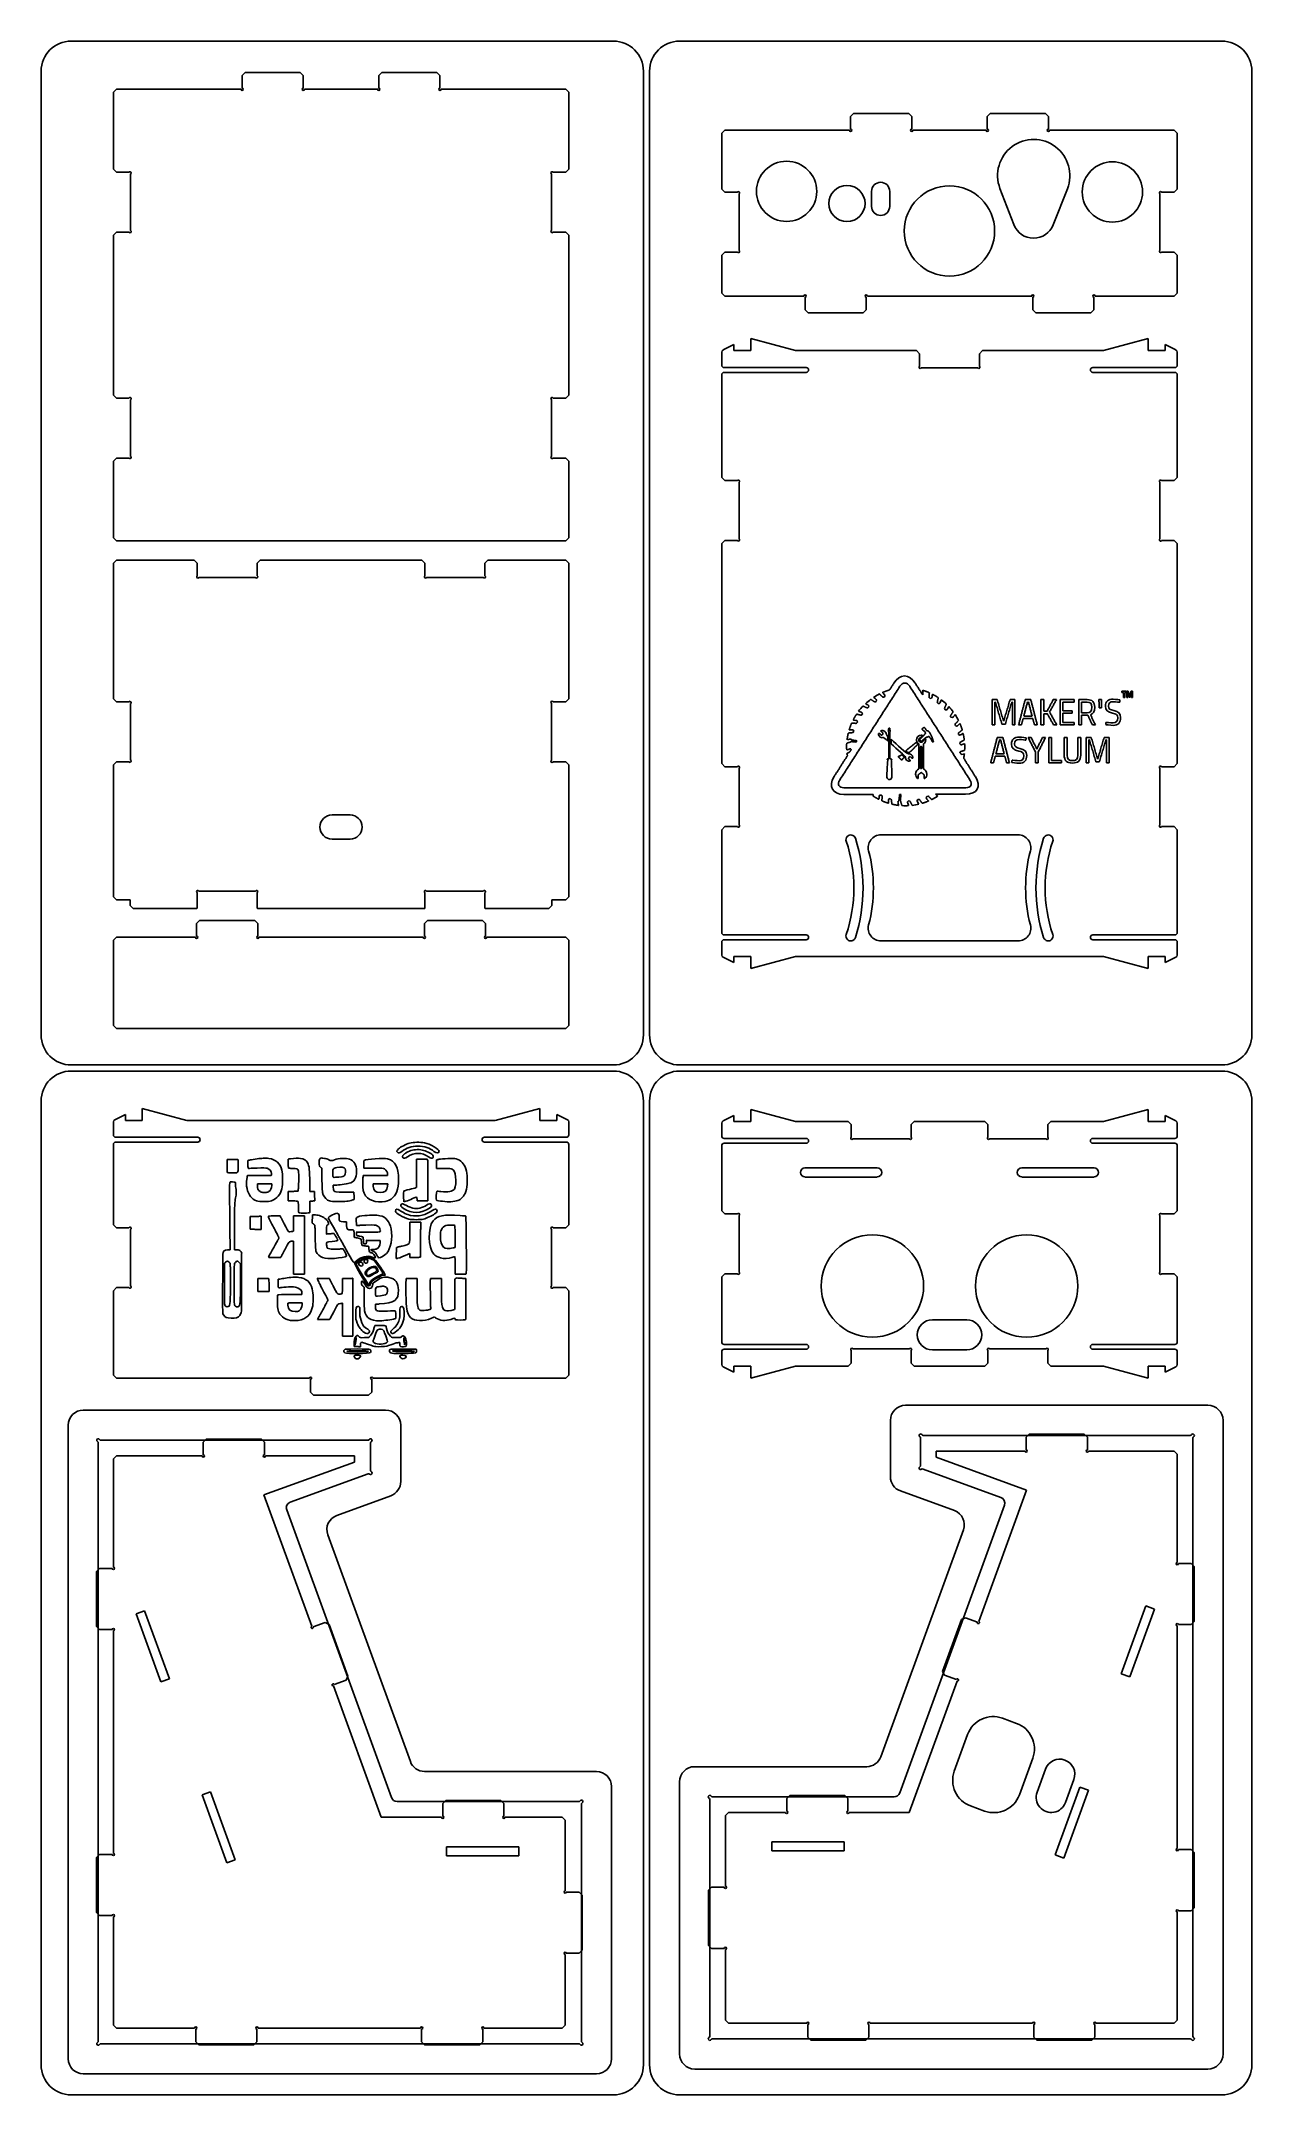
# Model space of a CAD drawing. Header units: millimetres. Extents: x 0 to 201, y 0 to 341.
import ezdxf

# ---------------------------------------------------------------- set-up
doc = ezdxf.new("R2010")
doc.units = ezdxf.units.MM
for name, color, linetype in [('Shape2DView', 7, 'CONTINUOUS'), ('Shape2DView001', 7, 'CONTINUOUS'), ('Shape2DView003', 7, 'CONTINUOUS'), ('Shape2DView004', 7, 'CONTINUOUS'), ('Shape2DView005', 7, 'CONTINUOUS'), ('Shape2DView006', 7, 'CONTINUOUS'), ('Shape2DView007', 7, 'CONTINUOUS'), ('Shape2DView008', 7, 'CONTINUOUS'), ('Shape2DView009', 7, 'CONTINUOUS'), ('Shape2DView010', 7, 'CONTINUOUS'), ('Shape2DView011', 7, 'CONTINUOUS'), ('Shape2DView012', 7, 'CONTINUOUS'), ('Sketch', 7, 'CONTINUOUS'), ('Sketch001', 7, 'CONTINUOUS')]:
    doc.layers.add(name, color=color, linetype=linetype)

msp = doc.modelspace()

# ---------------------------------------------------------------- linework, layer by layer
at = {"layer": 'Shape2DView'}
for points, degree in [([(145.11, 234.38, 3), (144.08, 236, 3), (142.58, 236, 3), (141.55, 234.38, 3)], 3), ([(132.57, 218.3, 3), (142.57, 233.88, 3)], 1), ([(139.17, 232.6, 3), (138.84, 232.43, 3), (138.51, 232.25, 3), (138.19, 232.04, 3)], 3), ([(138.19, 232.04, 3), (138.21, 232.03, 3), (138.54, 231.75, 3), (138.6, 231.69, 3)], 3), ([(139.67, 232.13, 3), (139.17, 232.6, 3)], 1), ([(139.99, 232.1, 3), (139.83, 231.96, 3), (139.67, 232.13, 3), (139.67, 232.13, 3)], 3), ([(140.74, 233.23, 3), (140.2, 233.07, 3), (139.68, 232.85, 3)], 2), ([(139.68, 232.85, 3), (139.68, 232.85, 3), (139.98, 232.5, 3), (140.04, 232.43, 3)], 3), ([(140.04, 232.43, 3), (140.08, 232.37, 3), (140.15, 232.24, 3), (139.99, 232.1, 3)], 3), ([(140.81, 233.22, 3), (140.74, 233.23, 3)], 1), ([(141.55, 234.38, 3), (140.81, 233.22, 3)], 1), ([(142.57, 233.88, 3), (143.01, 234.58, 3), (143.74, 234.58, 3), (144.19, 233.88, 3)], 3), ([(144.19, 233.88, 3), (154.2, 218.31, 3)], 1), ([(146.35, 232.46, 3), (145.11, 234.38, 3)], 1), ([(147.46, 232.8, 3), (146.92, 233.04, 3), (146.35, 233.21, 3)], 2), ([(146.35, 233.21, 3), (146.35, 232.67, 3)], 1), ([(146.35, 232.67, 3), (146.35, 232.66, 3), (146.35, 232.47, 3), (146.35, 232.46, 3)], 3), ([(147.59, 231.85, 3), (147.38, 231.89, 3), (147.41, 232.12, 3), (147.41, 232.12, 3)], 3), ([(147.41, 232.12, 3), (147.46, 232.8, 3)], 1), ([(147.88, 232.02, 3), (147.86, 231.94, 3), (147.8, 231.81, 3), (147.59, 231.85, 3)], 3), ([(147.97, 232.55, 3), (147.97, 232.53, 3), (147.89, 232.1, 3), (147.88, 232.02, 3)], 3), ([(148.94, 231.98, 3), (148.47, 232.3, 3), (147.97, 232.55, 3)], 2), ([(148.78, 231.32, 3), (148.94, 231.98, 3)], 1), ([(180.12, 233.04, 3), (179.43, 233.04, 3)], 1), ([(179.43, 233.04, 3), (179.43, 232.87, 3)], 1), ([(179.43, 232.87, 3), (179.7, 232.87, 3)], 1), ([(179.7, 232.87, 3), (179.7, 232.02, 3)], 1), ([(179.7, 232.02, 3), (179.89, 232.02, 3)], 1), ([(179.89, 232.02, 3), (179.89, 232.87, 3)], 1), ([(179.89, 232.87, 3), (180.12, 232.87, 3)], 1), ([(180.12, 232.87, 3), (180.12, 233.04, 3)], 1), ([(180.47, 233.04, 3), (180.22, 233.04, 3)], 1), ([(180.22, 233.04, 3), (180.23, 232.01, 3)], 1), ([(180.23, 232.01, 3), (180.41, 232.01, 3)], 1), ([(180.41, 232.01, 3), (180.41, 232.78, 3)], 1), ([(180.41, 232.78, 3), (180.63, 232.07, 3)], 1), ([(180.7, 232.32, 3), (180.47, 233.04, 3)], 1), ([(180.63, 232.07, 3), (180.77, 232.07, 3)], 1), ([(180.93, 233.04, 3), (180.7, 232.32, 3)], 1), ([(180.77, 232.07, 3), (181, 232.78, 3)], 1), ([(181.18, 233.04, 3), (180.93, 233.04, 3)], 1), ([(181, 232.78, 3), (181, 232.01, 3)], 1), ([(181, 232.01, 3), (181.18, 232.01, 3)], 1), ([(181.18, 232.01, 3), (181.18, 233.04, 3)], 1), ([(135.38, 229.25, 3), (135.06, 228.78, 3), (134.81, 228.29, 3)], 2), ([(136.04, 229.09, 3), (135.38, 229.25, 3)], 1), ([(136.44, 230.59, 3), (136.19, 230.32, 3), (135.94, 230.02, 3), (135.71, 229.73, 3)], 3), ([(135.71, 229.73, 3), (135.75, 229.72, 3), (136.15, 229.57, 3), (136.21, 229.54, 3)], 3), ([(136.34, 229.23, 3), (136.26, 229.03, 3), (136.04, 229.09, 3), (136.04, 229.09, 3)], 3), ([(136.21, 229.54, 3), (136.29, 229.51, 3), (136.4, 229.43, 3), (136.34, 229.23, 3)], 3), ([(137.07, 230.31, 3), (136.44, 230.59, 3)], 1), ([(137.72, 231.71, 3), (137.41, 231.49, 3), (137.13, 231.24, 3), (136.85, 230.99, 3)], 3), ([(136.85, 230.99, 3), (136.89, 230.98, 3), (137.25, 230.76, 3), (137.32, 230.72, 3)], 3), ([(137.38, 230.4, 3), (137.28, 230.21, 3), (137.07, 230.31, 3), (137.07, 230.31, 3)], 3), ([(137.32, 230.72, 3), (137.38, 230.68, 3), (137.49, 230.58, 3), (137.38, 230.4, 3)], 3), ([(138.29, 231.33, 3), (137.72, 231.71, 3)], 1), ([(138.61, 231.36, 3), (138.48, 231.19, 3), (138.29, 231.33, 3), (138.29, 231.33, 3)], 3), ([(138.6, 231.69, 3), (138.66, 231.64, 3), (138.74, 231.52, 3), (138.61, 231.36, 3)], 3), ([(148.92, 231.02, 3), (148.72, 231.1, 3), (148.78, 231.32, 3), (148.78, 231.32, 3)], 3), ([(149.23, 231.15, 3), (149.2, 231.07, 3), (149.11, 230.96, 3), (148.92, 231.02, 3)], 3), ([(149.42, 231.65, 3), (149.41, 231.61, 3), (149.26, 231.21, 3), (149.23, 231.15, 3)], 3), ([(150.27, 230.92, 3), (150.01, 231.17, 3), (149.71, 231.42, 3), (149.42, 231.65, 3)], 3), ([(150.08, 229.98, 3), (149.9, 230.08, 3), (150, 230.29, 3), (150, 230.29, 3)], 3), ([(150, 230.29, 3), (150.27, 230.92, 3)], 1), ([(150.41, 230.04, 3), (150.37, 229.98, 3), (150.27, 229.87, 3), (150.08, 229.98, 3)], 3), ([(150.68, 230.51, 3), (150.66, 230.47, 3), (150.45, 230.11, 3), (150.41, 230.04, 3)], 3), ([(151.4, 229.64, 3), (151.18, 229.95, 3), (150.93, 230.23, 3), (150.68, 230.51, 3)], 3), ([(151.04, 228.75, 3), (150.88, 228.88, 3), (151.02, 229.07, 3), (151.02, 229.07, 3)], 3), ([(151.02, 229.07, 3), (151.4, 229.64, 3)], 1), ([(151.38, 228.76, 3), (151.33, 228.7, 3), (151.21, 228.62, 3), (151.04, 228.75, 3)], 3), ([(151.73, 229.17, 3), (151.72, 229.15, 3), (151.43, 228.82, 3), (151.38, 228.76, 3)], 3), ([(152.29, 228.19, 3), (152.12, 228.52, 3), (151.94, 228.86, 3), (151.73, 229.17, 3)], 3), ([(158.71, 231.67, 3), (157.89, 231.67, 3)], 1), ([(157.89, 231.67, 3), (157.89, 227.46, 3)], 1), ([(158.33, 227.46, 3), (158.33, 231.25, 3)], 1), ([(158.33, 231.25, 3), (158.42, 231.25, 3)], 1), ([(158.42, 231.25, 3), (159.49, 227.61, 3)], 1), ([(159.78, 228.06, 3), (158.71, 231.67, 3)], 1), ([(160.86, 231.67, 3), (159.78, 228.06, 3)], 1), ([(160.07, 227.61, 3), (161.14, 231.25, 3)], 1), ([(161.67, 231.67, 3), (160.86, 231.67, 3)], 1), ([(161.14, 231.25, 3), (161.23, 231.25, 3)], 1), ([(161.23, 231.25, 3), (161.23, 227.46, 3)], 1), ([(161.67, 227.46, 3), (161.67, 231.67, 3)], 1), ([(163.37, 231.67, 3), (162.27, 227.46, 3)], 1), ([(162.74, 227.46, 3), (163.03, 228.53, 3)], 1), ([(163.03, 228.53, 3), (164.61, 228.53, 3)], 1), ([(163.13, 228.94, 3), (163.74, 231.25, 3)], 1), ([(164.51, 228.94, 3), (163.13, 228.94, 3)], 1), ([(164.29, 231.67, 3), (163.37, 231.67, 3)], 1), ([(163.74, 231.25, 3), (163.92, 231.25, 3)], 1), ([(163.92, 231.25, 3), (164.51, 228.94, 3)], 1), ([(165.37, 227.46, 3), (164.29, 231.67, 3)], 1), ([(164.61, 228.53, 3), (164.9, 227.46, 3)], 1), ([(166.44, 231.67, 3), (165.98, 231.67, 3)], 1), ([(165.98, 231.67, 3), (165.98, 227.46, 3)], 1), ([(166.44, 229.72, 3), (166.44, 231.67, 3)], 1), ([(167.01, 229.75, 3), (166.44, 229.72, 3)], 1), ([(166.44, 229.31, 3), (167.02, 229.33, 3)], 1), ([(166.44, 227.46, 3), (166.44, 229.31, 3)], 1), ([(168.02, 231.67, 3), (167.01, 229.75, 3)], 1), ([(167.02, 229.33, 3), (168.09, 227.46, 3)], 1), ([(167.41, 229.59, 3), (168.55, 231.67, 3)], 1), ([(168.61, 227.46, 3), (167.41, 229.59, 3)], 1), ([(168.55, 231.67, 3), (168.02, 231.67, 3)], 1), ([(171.52, 231.67, 3), (169.17, 231.67, 3)], 1), ([(169.17, 231.67, 3), (169.17, 227.46, 3)], 1), ([(169.63, 229.81, 3), (169.63, 231.25, 3)], 1), ([(169.63, 231.25, 3), (171.52, 231.25, 3)], 1), ([(171.18, 229.81, 3), (169.63, 229.81, 3)], 1), ([(169.63, 227.88, 3), (169.63, 229.4, 3)], 1), ([(169.63, 229.4, 3), (171.18, 229.4, 3)], 1), ([(171.18, 229.4, 3), (171.18, 229.81, 3)], 1), ([(171.52, 231.25, 3), (171.52, 231.67, 3)], 1), ([(173.64, 231.66, 3), (172.25, 231.66, 3)], 1), ([(172.25, 231.66, 3), (172.25, 227.45, 3)], 1), ([(172.72, 229.47, 3), (172.72, 231.26, 3)], 1), ([(172.72, 231.26, 3), (173.64, 231.26, 3)], 1), ([(173.64, 229.47, 3), (172.72, 229.47, 3)], 1), ([(172.72, 227.45, 3), (172.72, 229.06, 3)], 1), ([(172.72, 229.06, 3), (173.76, 229.06, 3)], 1), ([(174.91, 230.39, 3), (174.91, 231.27, 3), (174.47, 231.66, 3), (173.64, 231.66, 3)], 3), ([(173.64, 231.26, 3), (174.18, 231.26, 3), (174.43, 230.98, 3), (174.43, 230.39, 3)], 3), ([(174.43, 230.39, 3), (174.43, 229.77, 3), (174.18, 229.47, 3), (173.64, 229.47, 3)], 3), ([(173.76, 229.06, 3), (174.51, 227.46, 3)], 1), ([(174.2, 229.16, 3), (174.6, 229.3, 3), (174.91, 229.62, 3), (174.91, 230.39, 3)], 3), ([(175.01, 227.46, 3), (174.2, 229.16, 3)], 1), ([(176.04, 231.68, 3), (175.61, 231.68, 3)], 1), ([(175.61, 231.68, 3), (175.63, 230.29, 3)], 1), ([(175.63, 230.29, 3), (176.03, 230.29, 3)], 1), ([(176.03, 230.29, 3), (176.04, 231.68, 3)], 1), ([(177.98, 231.73, 3), (177.14, 231.73, 3), (176.68, 231.36, 3), (176.68, 230.56, 3)], 3), ([(176.68, 230.56, 3), (176.68, 229.84, 3), (177.1, 229.61, 3), (177.88, 229.42, 3)], 3), ([(177.17, 230.6, 3), (177.17, 231.11, 3), (177.44, 231.31, 3), (178, 231.31, 3)], 3), ([(178.08, 229.83, 3), (177.44, 230, 3), (177.17, 230.1, 3), (177.17, 230.6, 3)], 3), ([(177.88, 229.42, 3), (178.45, 229.29, 3), (178.74, 229.15, 3), (178.74, 228.64, 3)], 3), ([(177.95, 227.39, 3), (178.81, 227.39, 3), (179.21, 227.84, 3), (179.21, 228.68, 3)], 3), ([(178.74, 228.64, 3), (178.74, 228.09, 3), (178.49, 227.8, 3), (177.95, 227.8, 3)], 3), ([(179.1, 231.6, 3), (179.1, 231.6, 3), (178.45, 231.73, 3), (177.98, 231.73, 3)], 3), ([(178, 231.31, 3), (178.41, 231.31, 3), (179.08, 231.22, 3), (179.08, 231.22, 3)], 3), ([(179.21, 228.68, 3), (179.21, 229.44, 3), (178.83, 229.64, 3), (178.08, 229.83, 3)], 3), ([(179.08, 231.22, 3), (179.1, 231.6, 3)], 1), ([(134, 226.11, 3), (133.87, 225.56, 3), (133.8, 225.01, 3)], 2), ([(133.8, 225.01, 3), (133.83, 225.02, 3), (134.26, 225.08, 3), (134.33, 225.1, 3)], 3), ([(134.68, 226.18, 3), (134, 226.11, 3)], 1), ([(134.56, 227.77, 3), (134.32, 227.23, 3), (134.15, 226.66, 3)], 2), ([(134.15, 226.66, 3), (134.69, 226.66, 3)], 1), ([(134.33, 225.1, 3), (134.41, 225.11, 3), (134.53, 225.1, 3), (134.58, 224.94, 3)], 3), ([(135.24, 227.72, 3), (134.56, 227.77, 3)], 1), ([(134.91, 226.41, 3), (134.91, 226.2, 3), (134.68, 226.18, 3), (134.68, 226.18, 3)], 3), ([(134.69, 226.66, 3), (134.77, 226.66, 3), (134.91, 226.62, 3), (134.91, 226.41, 3)], 3), ([(134.81, 228.29, 3), (134.82, 228.29, 3), (135.26, 228.2, 3), (135.34, 228.19, 3)], 3), ([(135.51, 227.91, 3), (135.47, 227.7, 3), (135.24, 227.72, 3), (135.24, 227.72, 3)], 3), ([(135.34, 228.19, 3), (135.42, 228.17, 3), (135.55, 228.11, 3), (135.51, 227.91, 3)], 3), ([(139.04, 226.02, 3), (139.04, 226.02, 3), (138.96, 225.72, 3), (139.27, 225.45, 3)], 3), ([(139.19, 226.03, 3), (139.04, 226.02, 3)], 1), ([(139.5, 225.76, 3), (139.19, 226.03, 3)], 1), ([(139.27, 225.45, 3), (139.38, 225.36, 3), (139.5, 225.34, 3), (139.61, 225.34, 3)], 3), ([(139.42, 226.47, 3), (139.39, 226.45, 3), (139.39, 226.45, 3)], 2), ([(139.39, 226.45, 3), (139.72, 226.15, 3)], 1), ([(139.5, 226.5, 3), (139.42, 226.47, 3)], 1), ([(139.67, 226.52, 3), (139.56, 226.52, 3), (139.5, 226.5, 3)], 2), ([(139.57, 225.79, 3), (139.5, 225.76, 3)], 1), ([(139.65, 225.84, 3), (139.57, 225.79, 3)], 1), ([(139.61, 225.34, 3), (139.71, 225.34, 3), (139.8, 225.36, 3), (139.84, 225.36, 3)], 3), ([(139.71, 225.94, 3), (139.69, 225.91, 3), (139.67, 225.86, 3), (139.65, 225.84, 3)], 3), ([(139.71, 226.52, 3), (139.67, 226.52, 3)], 1), ([(140.13, 226.33, 3), (139.96, 226.48, 3), (139.81, 226.52, 3), (139.71, 226.52, 3)], 3), ([(139.72, 226.15, 3), (139.74, 226.06, 3), (139.73, 225.99, 3), (139.71, 225.94, 3)], 3), ([(139.84, 225.36, 3), (139.85, 225.36, 3)], 1), ([(139.85, 225.36, 3), (139.86, 225.36, 3), (140.14, 225.12, 3), (140.54, 224.79, 3)], 3), ([(140.33, 225.8, 3), (140.3, 225.91, 3), (140.32, 226.16, 3), (140.13, 226.33, 3)], 3), ([(140.53, 225.6, 3), (140.41, 225.71, 3), (140.33, 225.79, 3), (140.33, 225.8, 3)], 3), ([(140.54, 225.6, 3), (140.53, 225.6, 3)], 1), ([(140.54, 224.79, 3), (140.54, 225.6, 3)], 1), ([(140.71, 226.9, 3), (140.64, 226.44, 3)], 1), ([(140.64, 226.44, 3), (140.64, 226.44, 3), (140.72, 226.31, 3), (140.72, 226.31, 3)], 3), ([(140.88, 226.9, 3), (140.71, 226.9, 3)], 1), ([(140.72, 226.31, 3), (140.72, 221.85, 3)], 1), ([(140.95, 226.44, 3), (140.88, 226.9, 3)], 1), ([(140.89, 226.3, 3), (140.89, 226.3, 3), (140.95, 226.44, 3), (140.95, 226.44, 3)], 3), ([(140.89, 221.84, 3), (140.89, 226.3, 3)], 1), ([(143.9, 222.69, 3), (143.68, 222.76, 3), (142.08, 224.17, 3), (141.1, 225.07, 3)], 3), ([(141.1, 225.07, 3), (141.1, 224.31, 3)], 1), ([(146.1, 225.74, 3), (145.67, 225.74, 3), (145.33, 225.4, 3), (145.33, 224.97, 3)], 3), ([(145.7, 225.13, 3), (145.94, 225.38, 3)], 1), ([(145.7, 225.12, 3), (145.7, 225.13, 3)], 1), ([(145.7, 224.95, 3), (145.7, 225.12, 3)], 1), ([(146.17, 225.35, 3), (145.86, 225.08, 3)], 1), ([(145.86, 225.08, 3), (145.86, 224.94, 3)], 1), ([(145.94, 225.38, 3), (145.99, 225.38, 3)], 1), ([(145.99, 225.38, 3), (146.08, 225.46, 3)], 1), ([(146.08, 225.46, 3), (146.13, 225.5, 3)], 1), ([(146.35, 225.7, 3), (146.23, 225.74, 3), (146.1, 225.74, 3)], 2), ([(146.13, 225.5, 3), (146.18, 225.54, 3)], 1), ([(146.21, 225.4, 3), (146.17, 225.35, 3)], 1), ([(146.18, 225.54, 3), (146.2, 225.56, 3)], 1), ([(146.2, 225.56, 3), (146.21, 225.58, 3)], 1), ([(146.21, 225.58, 3), (146.26, 225.61, 3)], 1), ([(146.25, 225.43, 3), (146.21, 225.4, 3)], 1), ([(146.28, 225.46, 3), (146.25, 225.43, 3)], 1), ([(146.26, 225.61, 3), (146.31, 225.66, 3)], 1), ([(146.28, 226.78, 3), (146.27, 226.76, 3)], 1), ([(146.27, 226.76, 3), (146.27, 226.74, 3)], 1), ([(146.27, 226.74, 3), (146.45, 226.49, 3)], 1), ([(146.29, 226.82, 3), (146.28, 226.8, 3)], 1), ([(146.28, 226.8, 3), (146.28, 226.78, 3)], 1), ([(146.3, 225.48, 3), (146.28, 225.46, 3)], 1), ([(146.3, 226.84, 3), (146.29, 226.82, 3)], 1), ([(146.31, 226.85, 3), (146.3, 226.84, 3)], 1), ([(146.35, 225.53, 3), (146.3, 225.48, 3)], 1), ([(146.32, 226.87, 3), (146.31, 226.85, 3)], 1), ([(146.31, 225.66, 3), (146.35, 225.7, 3)], 1), ([(146.33, 226.89, 3), (146.32, 226.87, 3)], 1), ([(146.34, 226.9, 3), (146.33, 226.89, 3)], 1), ([(146.36, 226.91, 3), (146.34, 226.9, 3)], 1), ([(146.4, 225.58, 3), (146.35, 225.53, 3)], 1), ([(146.37, 226.93, 3), (146.36, 226.91, 3)], 1), ([(146.38, 226.94, 3), (146.37, 226.93, 3)], 1), ([(146.4, 226.95, 3), (146.38, 226.94, 3)], 1), ([(146.41, 226.95, 3), (146.4, 226.95, 3)], 1), ([(146.44, 225.61, 3), (146.4, 225.58, 3)], 1), ([(146.42, 226.96, 3), (146.41, 226.95, 3)], 1), ([(146.44, 226.97, 3), (146.42, 226.96, 3)], 1), ([(146.43, 225.01, 3), (146.53, 225.08, 3)], 1), ([(146.46, 226.98, 3), (146.44, 226.97, 3)], 1), ([(146.49, 225.66, 3), (146.44, 225.61, 3)], 1), ([(146.45, 226.49, 3), (146.47, 226.48, 3)], 1), ([(146.48, 226.99, 3), (146.46, 226.98, 3)], 1), ([(146.47, 226.48, 3), (146.5, 226.48, 3)], 1), ([(146.5, 227, 3), (146.48, 226.99, 3)], 1), ([(146.5, 225.68, 3), (146.49, 225.66, 3)], 1), ([(146.52, 227.01, 3), (146.5, 227, 3)], 1), ([(146.5, 226.48, 3), (146.52, 226.47, 3)], 1), ([(146.51, 225.69, 3), (146.5, 225.68, 3)], 1), ([(146.54, 225.71, 3), (146.51, 225.69, 3)], 1), ([(146.55, 227.01, 3), (146.52, 227.01, 3)], 1), ([(146.52, 226.47, 3), (146.54, 226.47, 3)], 1), ([(146.53, 225.08, 3), (146.62, 225.16, 3)], 1), ([(146.54, 226.47, 3), (146.58, 226.45, 3)], 1), ([(146.62, 225.8, 3), (146.54, 225.71, 3)], 1), ([(146.57, 227.02, 3), (146.55, 227.01, 3)], 1), ([(146.6, 227.03, 3), (146.57, 227.02, 3)], 1), ([(146.58, 226.45, 3), (146.61, 226.43, 3)], 1), ([(146.61, 227.04, 3), (146.6, 227.03, 3)], 1), ([(146.7, 225.06, 3), (146.6, 224.99, 3)], 1), ([(146.83, 226.81, 3), (146.61, 227.04, 3)], 1), ([(146.61, 226.43, 3), (146.65, 226.41, 3)], 1), ([(146.63, 225.81, 3), (146.62, 225.8, 3)], 1), ([(146.62, 225.16, 3), (146.72, 225.24, 3)], 1), ([(146.64, 225.85, 3), (146.63, 225.83, 3)], 1), ([(146.63, 225.83, 3), (146.63, 225.81, 3)], 1), ([(146.65, 225.86, 3), (146.64, 225.85, 3)], 1), ([(146.65, 226.41, 3), (146.68, 226.39, 3)], 1), ([(146.66, 225.89, 3), (146.65, 225.88, 3)], 1), ([(146.65, 225.88, 3), (146.65, 225.86, 3)], 1), ([(146.67, 225.9, 3), (146.66, 225.89, 3)], 1), ([(146.69, 225.92, 3), (146.67, 225.9, 3)], 1), ([(146.68, 226.39, 3), (146.69, 226.37, 3)], 1), ([(146.69, 226.37, 3), (146.7, 226.37, 3)], 1), ([(146.71, 225.93, 3), (146.69, 225.92, 3)], 1), ([(146.7, 226.37, 3), (146.72, 226.35, 3)], 1), ([(146.79, 225.14, 3), (146.7, 225.06, 3)], 1), ([(146.72, 225.95, 3), (146.71, 225.93, 3)], 1), ([(146.72, 226.35, 3), (146.73, 226.34, 3)], 1), ([(146.75, 225.97, 3), (146.72, 225.95, 3)], 1), ([(146.72, 225.24, 3), (146.82, 225.32, 3)], 1), ([(146.73, 226.34, 3), (146.74, 226.32, 3)], 1), ([(146.74, 226.32, 3), (146.75, 226.3, 3)], 1), ([(146.75, 226.3, 3), (146.75, 226.28, 3)], 1), ([(146.75, 226.28, 3), (146.76, 226.26, 3)], 1), ([(146.76, 225.98, 3), (146.75, 225.97, 3)], 1), ([(146.76, 226.26, 3), (146.77, 226.25, 3)], 1), ([(146.78, 225.99, 3), (146.76, 225.98, 3)], 1), ([(146.77, 226.25, 3), (146.77, 226.22, 3)], 1), ([(146.77, 226.22, 3), (146.78, 226.2, 3)], 1), ([(146.78, 226.2, 3), (146.78, 226.18, 3)], 1), ([(146.78, 226.18, 3), (146.79, 226.17, 3)], 1), ([(146.79, 226.04, 3), (146.78, 225.99, 3)], 1), ([(146.79, 226.17, 3), (146.79, 226.14, 3)], 1), ([(146.79, 226.14, 3), (146.79, 226.12, 3)], 1), ([(146.79, 226.12, 3), (146.79, 226.09, 3)], 1), ([(146.79, 226.09, 3), (146.79, 226.04, 3)], 1), ([(146.82, 225.17, 3), (146.79, 225.14, 3)], 1), ([(146.82, 225.32, 3), (146.93, 225.41, 3)], 1), ([(146.85, 224.97, 3), (146.85, 225.07, 3), (146.82, 225.17, 3)], 2), ([(146.84, 226.79, 3), (146.83, 226.81, 3)], 1), ([(146.84, 226.76, 3), (146.84, 226.79, 3)], 1), ([(146.85, 226.75, 3), (146.84, 226.76, 3)], 1), ([(146.86, 226.73, 3), (146.85, 226.75, 3)], 1), ([(146.86, 226.72, 3), (146.86, 226.73, 3)], 1), ([(146.86, 226.71, 3), (146.86, 226.72, 3)], 1), ([(146.87, 226.69, 3), (146.86, 226.71, 3)], 1), ([(146.88, 226.67, 3), (146.87, 226.69, 3)], 1), ([(146.89, 226.65, 3), (146.88, 226.67, 3)], 1), ([(146.89, 226.64, 3), (146.89, 226.65, 3)], 1), ([(146.9, 226.62, 3), (146.89, 226.64, 3)], 1), ([(146.91, 226.61, 3), (146.9, 226.62, 3)], 1), ([(146.92, 226.59, 3), (146.91, 226.61, 3)], 1), ([(146.93, 226.58, 3), (146.92, 226.59, 3)], 1), ([(146.93, 226.57, 3), (146.93, 226.58, 3)], 1), ([(146.94, 226.57, 3), (146.93, 226.57, 3)], 1), ([(146.93, 225.41, 3), (146.94, 225.41, 3)], 1), ([(146.95, 226.57, 3), (146.94, 226.57, 3)], 1), ([(146.94, 225.41, 3), (146.96, 225.41, 3)], 1), ([(146.96, 226.55, 3), (146.95, 226.57, 3)], 1), ([(146.97, 226.54, 3), (146.96, 226.55, 3)], 1), ([(146.96, 225.41, 3), (146.97, 225.41, 3)], 1), ([(146.98, 226.54, 3), (146.97, 226.54, 3)], 1), ([(146.97, 225.41, 3), (146.98, 225.41, 3)], 1), ([(146.98, 226.53, 3), (146.98, 226.54, 3)], 1), ([(146.99, 226.52, 3), (146.98, 226.53, 3)], 1), ([(146.98, 225.41, 3), (146.99, 225.41, 3)], 1), ([(147, 226.52, 3), (146.99, 226.52, 3)], 1), ([(146.99, 225.41, 3), (147.02, 225.41, 3)], 1), ([(147, 226.51, 3), (147, 226.52, 3)], 1), ([(147.01, 226.51, 3), (147, 226.51, 3)], 1), ([(147.02, 226.51, 3), (147.01, 226.51, 3)], 1), ([(147.03, 226.5, 3), (147.02, 226.51, 3)], 1), ([(147.02, 225.41, 3), (147.04, 225.41, 3)], 1), ([(147.04, 226.5, 3), (147.03, 226.5, 3)], 1), ([(147.05, 226.5, 3), (147.04, 226.5, 3)], 1), ([(147.04, 225.41, 3), (147.06, 225.42, 3)], 1), ([(147.07, 226.5, 3), (147.05, 226.5, 3)], 1), ([(147.06, 225.42, 3), (147.08, 225.42, 3)], 1), ([(147.08, 226.5, 3), (147.07, 226.5, 3)], 1), ([(147.09, 226.5, 3), (147.08, 226.5, 3)], 1), ([(147.08, 225.42, 3), (147.09, 225.43, 3)], 1), ([(147.1, 226.5, 3), (147.09, 226.5, 3)], 1), ([(147.09, 225.43, 3), (147.1, 225.43, 3)], 1), ([(147.12, 226.5, 3), (147.1, 226.5, 3)], 1), ([(147.1, 225.43, 3), (147.11, 225.44, 3)], 1), ([(147.11, 225.44, 3), (147.14, 225.45, 3)], 1), ([(147.13, 226.51, 3), (147.12, 226.5, 3)], 1), ([(147.14, 226.51, 3), (147.13, 226.51, 3)], 1), ([(147.17, 226.5, 3), (147.14, 226.51, 3)], 1), ([(147.14, 225.45, 3), (147.17, 225.46, 3)], 1), ([(147.19, 226.48, 3), (147.17, 226.5, 3)], 1), ([(147.17, 225.46, 3), (147.19, 225.47, 3)], 1), ([(147.22, 226.47, 3), (147.19, 226.48, 3)], 1), ([(147.19, 225.47, 3), (147.22, 225.49, 3)], 1), ([(147.25, 226.45, 3), (147.22, 226.47, 3)], 1), ([(147.22, 225.49, 3), (147.24, 225.49, 3)], 1), ([(147.24, 225.49, 3), (147.26, 225.5, 3)], 1), ([(147.29, 226.42, 3), (147.25, 226.45, 3)], 1), ([(147.26, 225.5, 3), (147.29, 225.52, 3)], 1), ([(147.31, 226.4, 3), (147.29, 226.42, 3)], 1), ([(147.29, 225.52, 3), (147.3, 225.52, 3)], 1), ([(147.3, 225.52, 3), (147.31, 225.53, 3)], 1), ([(147.34, 226.38, 3), (147.31, 226.4, 3)], 1), ([(147.31, 225.53, 3), (147.32, 225.54, 3)], 1), ([(147.32, 225.54, 3), (147.34, 225.54, 3)], 1), ([(147.37, 226.36, 3), (147.34, 226.38, 3)], 1), ([(147.34, 225.54, 3), (147.36, 225.54, 3)], 1), ([(147.36, 225.54, 3), (147.37, 225.54, 3)], 1), ([(147.39, 226.33, 3), (147.37, 226.36, 3)], 1), ([(147.37, 225.54, 3), (147.38, 225.54, 3)], 1), ([(147.38, 225.54, 3), (147.39, 225.54, 3)], 1), ([(147.42, 226.3, 3), (147.39, 226.33, 3)], 1), ([(147.39, 225.54, 3), (147.4, 225.53, 3)], 1), ([(147.4, 225.53, 3), (147.42, 225.52, 3)], 1), ([(147.45, 226.26, 3), (147.42, 226.3, 3)], 1), ([(147.42, 225.52, 3), (147.43, 225.51, 3)], 1), ([(147.43, 225.51, 3), (147.44, 225.5, 3)], 1), ([(147.44, 225.5, 3), (147.45, 225.49, 3)], 1), ([(147.47, 226.22, 3), (147.45, 226.26, 3)], 1), ([(147.45, 225.49, 3), (147.46, 225.47, 3)], 1), ([(147.46, 225.47, 3), (147.47, 225.46, 3)], 1), ([(147.5, 226.19, 3), (147.47, 226.22, 3)], 1), ([(147.47, 225.46, 3), (147.48, 225.44, 3)], 1), ([(147.48, 225.44, 3), (147.48, 225.42, 3)], 1), ([(147.48, 225.42, 3), (147.49, 225.4, 3)], 1), ([(147.49, 225.4, 3), (147.5, 225.38, 3)], 1), ([(147.53, 226.16, 3), (147.5, 226.19, 3)], 1), ([(147.5, 225.38, 3), (147.54, 225.35, 3)], 1), ([(147.55, 226.11, 3), (147.53, 226.16, 3)], 1), ([(147.54, 225.35, 3), (147.55, 225.33, 3)], 1), ([(147.57, 226.07, 3), (147.55, 226.11, 3)], 1), ([(147.55, 225.33, 3), (147.56, 225.31, 3)], 1), ([(147.56, 225.31, 3), (147.6, 225.27, 3)], 1), ([(147.62, 225.99, 3), (147.57, 226.07, 3)], 1), ([(147.6, 225.27, 3), (147.63, 225.23, 3)], 1), ([(147.66, 225.91, 3), (147.62, 225.99, 3)], 1), ([(147.63, 225.23, 3), (147.67, 225.2, 3)], 1), ([(147.69, 225.86, 3), (147.66, 225.91, 3)], 1), ([(147.67, 225.2, 3), (147.7, 225.16, 3)], 1), ([(147.71, 225.82, 3), (147.69, 225.86, 3)], 1), ([(147.7, 225.16, 3), (147.73, 225.11, 3)], 1), ([(147.75, 225.74, 3), (147.71, 225.82, 3)], 1), ([(147.73, 225.11, 3), (147.75, 225.09, 3)], 1), ([(147.78, 225.66, 3), (147.75, 225.74, 3)], 1), ([(147.75, 225.09, 3), (147.75, 225.06, 3)], 1), ([(147.75, 225.06, 3), (147.78, 225.02, 3)], 1), ([(147.82, 225.58, 3), (147.78, 225.66, 3)], 1), ([(147.86, 225.5, 3), (147.82, 225.58, 3)], 1), ([(147.88, 225.45, 3), (147.86, 225.5, 3)], 1), ([(147.9, 225.41, 3), (147.88, 225.45, 3)], 1), ([(147.93, 225.33, 3), (147.9, 225.41, 3)], 1), ([(147.94, 225.29, 3), (147.93, 225.33, 3)], 1), ([(147.95, 225.25, 3), (147.94, 225.29, 3)], 1), ([(147.97, 225.21, 3), (147.95, 225.25, 3)], 1), ([(147.98, 225.17, 3), (147.97, 225.21, 3)], 1), ([(147.99, 225.13, 3), (147.98, 225.17, 3)], 1), ([(148.01, 225.08, 3), (147.99, 225.13, 3)], 1), ([(148.02, 225.04, 3), (148.01, 225.08, 3)], 1), ([(151.79, 227.37, 3), (151.65, 227.53, 3), (151.81, 227.7, 3), (151.81, 227.7, 3)], 3), ([(152.12, 227.33, 3), (152.06, 227.28, 3), (151.93, 227.21, 3), (151.79, 227.37, 3)], 3), ([(151.81, 227.7, 3), (152.29, 228.19, 3)], 1), ([(152.54, 227.67, 3), (152.54, 227.67, 3), (152.19, 227.37, 3), (152.12, 227.33, 3)], 3), ([(152.28, 225.89, 3), (152.18, 226.07, 3), (152.37, 226.2, 3), (152.37, 226.2, 3)], 3), ([(152.59, 225.79, 3), (152.53, 225.75, 3), (152.38, 225.71, 3), (152.28, 225.89, 3)], 3), ([(152.37, 226.2, 3), (152.92, 226.61, 3)], 1), ([(152.92, 226.61, 3), (152.76, 227.15, 3), (152.54, 227.67, 3)], 2), ([(153.06, 226.05, 3), (153.05, 226.04, 3), (152.66, 225.82, 3), (152.59, 225.79, 3)], 3), ([(153.25, 224.94, 3), (153.19, 225.51, 3), (153.06, 226.05, 3)], 2), ([(158.73, 225.39, 3), (157.64, 221.18, 3)], 1), ([(157.89, 227.46, 3), (158.33, 227.46, 3)], 1), ([(159.66, 225.39, 3), (158.73, 225.39, 3)], 1), ([(159.49, 227.61, 3), (160.07, 227.61, 3)], 1), ([(160.74, 221.18, 3), (159.66, 225.39, 3)], 1), ([(162.39, 225.44, 3), (161.55, 225.44, 3), (161.09, 225.08, 3), (161.09, 224.27, 3)], 3), ([(161.23, 227.46, 3), (161.67, 227.46, 3)], 1), ([(162.27, 227.46, 3), (162.74, 227.46, 3)], 1), ([(163.51, 225.32, 3), (163.51, 225.32, 3), (162.86, 225.44, 3), (162.39, 225.44, 3)], 3), ([(163.49, 224.94, 3), (163.51, 225.32, 3)], 1), ([(164.35, 225.39, 3), (163.85, 225.39, 3)], 1), ([(163.85, 225.39, 3), (165.08, 222.94, 3)], 1), ([(165.29, 223.45, 3), (164.35, 225.39, 3)], 1), ([(164.9, 227.46, 3), (165.37, 227.46, 3)], 1), ([(166.24, 225.39, 3), (165.29, 223.45, 3)], 1), ([(165.52, 222.94, 3), (166.74, 225.39, 3)], 1), ([(165.98, 227.46, 3), (166.44, 227.46, 3)], 1), ([(166.74, 225.39, 3), (166.24, 225.39, 3)], 1), ([(167.75, 225.39, 3), (167.28, 225.39, 3)], 1), ([(167.28, 225.39, 3), (167.28, 221.18, 3)], 1), ([(167.75, 221.58, 3), (167.75, 225.39, 3)], 1), ([(168.09, 227.46, 3), (168.61, 227.46, 3)], 1), ([(169.17, 227.46, 3), (171.52, 227.46, 3)], 1), ([(171.52, 227.88, 3), (169.63, 227.88, 3)], 1), ([(170.3, 225.39, 3), (169.84, 225.39, 3)], 1), ([(169.84, 225.39, 3), (169.84, 222.46, 3)], 1), ([(170.31, 225.39, 3), (170.3, 225.39, 3)], 1), ([(170.31, 222.43, 3), (170.31, 225.39, 3)], 1), ([(171.52, 227.46, 3), (171.52, 227.88, 3)], 1), ([(172.59, 225.39, 3), (172.12, 225.39, 3)], 1), ([(172.12, 225.39, 3), (172.12, 222.43, 3)], 1), ([(172.25, 227.45, 3), (172.72, 227.45, 3)], 1), ([(172.59, 222.46, 3), (172.59, 225.39, 3)], 1), ([(174.33, 225.39, 3), (173.5, 225.39, 3)], 1), ([(173.5, 225.39, 3), (173.5, 221.18, 3)], 1), ([(175.39, 221.77, 3), (174.33, 225.39, 3)], 1), ([(174.51, 227.46, 3), (175.01, 227.46, 3)], 1), ([(176.47, 225.39, 3), (175.39, 221.77, 3)], 1), ([(177.28, 225.39, 3), (176.47, 225.39, 3)], 1), ([(176.77, 227.89, 3), (176.74, 227.51, 3)], 1), ([(176.74, 227.51, 3), (176.74, 227.51, 3), (177.47, 227.39, 3), (177.95, 227.39, 3)], 3), ([(177.95, 227.8, 3), (177.55, 227.8, 3), (176.77, 227.89, 3), (176.77, 227.89, 3)], 3), ([(177.28, 221.18, 3), (177.28, 225.39, 3)], 1), ([(133.84, 222.34, 3), (131.65, 218.89, 3)], 1), ([(133.74, 224.43, 3), (133.73, 224.23, 3), (133.72, 224.04, 3), (133.72, 223.84, 3)], 3), ([(133.72, 223.84, 3), (133.72, 223.66, 3), (133.73, 223.49, 3), (133.74, 223.3, 3)], 3), ([(134.4, 224.63, 3), (133.74, 224.43, 3)], 1), ([(133.74, 223.3, 3), (133.78, 223.31, 3), (134.18, 223.47, 3), (134.25, 223.49, 3)], 3), ([(134.22, 222.94, 3), (133.78, 222.73, 3)], 1), ([(133.78, 222.73, 3), (133.8, 222.59, 3), (133.81, 222.47, 3), (133.84, 222.34, 3)], 3), ([(134.5, 223.39, 3), (134.22, 222.94, 3)], 1), ([(134.25, 223.49, 3), (134.31, 223.5, 3), (134.43, 223.52, 3), (134.5, 223.39, 3)], 3), ([(134.52, 224.7, 3), (134.46, 224.65, 3), (134.4, 224.63, 3), (134.4, 224.63, 3)], 3), ([(135.28, 224.62, 3), (134.52, 224.7, 3)], 1), ([(134.58, 224.94, 3), (135.43, 224.84, 3)], 1), ([(135.43, 224.84, 3), (135.28, 224.62, 3)], 1), ([(140.69, 221.85, 3), (140.55, 221.84, 3), (140.45, 221.81, 3), (140.45, 221.77, 3)], 3), ([(140.45, 221.77, 3), (140.45, 221.77, 3)], 1), ([(140.45, 221.77, 3), (140.45, 221.75, 3), (140.46, 221.74, 3), (140.49, 221.72, 3)], 3), ([(140.49, 221.72, 3), (140.53, 221.67, 3), (140.58, 221.59, 3), (140.58, 221.51, 3)], 3), ([(140.72, 221.85, 3), (140.7, 221.85, 3), (140.72, 221.85, 3), (140.69, 221.85, 3)], 3), ([(141.01, 221.83, 3), (141, 221.83, 3), (140.92, 221.84, 3), (140.89, 221.84, 3)], 3), ([(141.25, 221.74, 3), (141.25, 221.78, 3), (141.16, 221.81, 3), (141.01, 221.83, 3)], 3), ([(141.1, 224.31, 3), (142.14, 223.41, 3), (143.45, 222.26, 3), (143.46, 222.22, 3)], 3), ([(141.12, 221.51, 3), (141.12, 221.59, 3), (141.18, 221.67, 3), (141.21, 221.71, 3)], 3), ([(141.21, 221.71, 3), (141.25, 221.71, 3), (141.25, 221.74, 3)], 2), ([(142.33, 222.24, 3), (142.32, 222.23, 3)], 1), ([(142.32, 222.23, 3), (142.32, 222.22, 3)], 1), ([(142.32, 222.22, 3), (142.32, 222.21, 3)], 1), ([(142.32, 222.21, 3), (142.32, 222.2, 3)], 1), ([(142.32, 222.2, 3), (142.32, 222.19, 3)], 1), ([(142.32, 222.19, 3), (142.32, 222.18, 3)], 1), ([(142.32, 222.18, 3), (142.32, 222.16, 3)], 1), ([(142.32, 222.16, 3), (142.33, 222.15, 3)], 1), ([(142.34, 222.26, 3), (142.33, 222.26, 3)], 1), ([(142.33, 222.26, 3), (142.33, 222.25, 3)], 1), ([(142.33, 222.25, 3), (142.33, 222.24, 3)], 1), ([(142.33, 222.15, 3), (142.34, 222.13, 3)], 1), ([(142.35, 222.26, 3), (142.34, 222.26, 3)], 1), ([(142.34, 222.13, 3), (142.35, 222.11, 3)], 1), ([(142.36, 222.26, 3), (142.35, 222.26, 3)], 1), ([(142.35, 222.26, 3), (142.35, 222.26, 3)], 1), ([(142.35, 222.11, 3), (142.35, 222.1, 3)], 1), ([(142.35, 222.1, 3), (142.36, 222.09, 3)], 1), ([(142.37, 222.27, 3), (142.36, 222.26, 3)], 1), ([(142.36, 222.09, 3), (142.42, 222.03, 3)], 1), ([(142.39, 222.28, 3), (142.37, 222.27, 3)], 1), ([(142.41, 222.28, 3), (142.39, 222.28, 3)], 1), ([(142.62, 222.34, 3), (142.41, 222.28, 3)], 1), ([(142.42, 222.03, 3), (142.48, 221.97, 3)], 1), ([(142.48, 221.97, 3), (142.54, 221.92, 3)], 1), ([(142.54, 221.92, 3), (142.59, 221.86, 3)], 1), ([(142.59, 221.86, 3), (142.65, 221.8, 3)], 1), ([(142.63, 222.34, 3), (142.62, 222.34, 3)], 1), ([(142.64, 222.34, 3), (142.63, 222.34, 3)], 1), ([(142.65, 222.35, 3), (142.64, 222.34, 3)], 1), ([(142.67, 222.36, 3), (142.65, 222.35, 3)], 1), ([(142.65, 221.8, 3), (142.68, 221.77, 3)], 1), ([(142.69, 222.37, 3), (142.67, 222.36, 3)], 1), ([(142.68, 221.77, 3), (142.71, 221.75, 3)], 1), ([(142.7, 222.38, 3), (142.69, 222.37, 3)], 1), ([(142.72, 222.39, 3), (142.7, 222.38, 3)], 1), ([(142.71, 221.75, 3), (142.77, 221.69, 3)], 1), ([(142.73, 222.4, 3), (142.72, 222.39, 3)], 1), ([(142.74, 222.41, 3), (142.73, 222.4, 3)], 1), ([(142.75, 222.42, 3), (142.74, 222.41, 3)], 1), ([(142.77, 222.43, 3), (142.75, 222.42, 3)], 1), ([(142.78, 222.44, 3), (142.77, 222.43, 3)], 1), ([(142.77, 221.69, 3), (142.84, 221.63, 3)], 1), ([(142.79, 222.45, 3), (142.78, 222.44, 3)], 1), ([(142.8, 222.45, 3), (142.79, 222.45, 3)], 1), ([(142.81, 222.46, 3), (142.8, 222.45, 3)], 1), ([(142.82, 222.46, 3), (142.81, 222.46, 3)], 1), ([(142.83, 222.47, 3), (142.82, 222.46, 3)], 1), ([(142.84, 222.48, 3), (142.83, 222.47, 3)], 1), ([(142.86, 222.5, 3), (142.84, 222.48, 3)], 1), ([(142.84, 221.63, 3), (142.93, 221.66, 3)], 1), ([(143.31, 222.13, 3), (143.2, 222.18, 3), (143.06, 222.32, 3), (142.86, 222.5, 3)], 3), ([(142.93, 221.66, 3), (142.95, 221.71, 3)], 1), ([(142.95, 221.71, 3), (142.98, 221.76, 3)], 1), ([(142.98, 221.76, 3), (143.01, 221.79, 3)], 1), ([(143.01, 221.79, 3), (143.04, 221.83, 3)], 1), ([(143.04, 221.83, 3), (143.06, 221.86, 3)], 1), ([(143.06, 221.86, 3), (143.08, 221.88, 3)], 1), ([(143.08, 221.88, 3), (143.1, 221.9, 3)], 1), ([(143.1, 221.9, 3), (143.12, 221.92, 3)], 1), ([(143.12, 221.92, 3), (143.22, 222.01, 3)], 1), ([(143.22, 222.01, 3), (143.26, 222.04, 3)], 1), ([(143.26, 222.04, 3), (143.31, 222.09, 3)], 1), ([(143.31, 222.09, 3), (143.31, 222.13, 3)], 1), ([(143.46, 222.22, 3), (143.47, 222.15, 3), (143.49, 221.8, 3), (143.67, 221.62, 3)], 3), ([(143.55, 223.16, 3), (143.53, 223.15, 3)], 1), ([(143.53, 223.15, 3), (143.83, 222.91, 3), (143.92, 222.87, 3)], 2), ([(143.59, 223.19, 3), (143.55, 223.16, 3)], 1), ([(143.63, 223.23, 3), (143.59, 223.19, 3)], 1), ([(143.68, 223.28, 3), (143.63, 223.23, 3)], 1), ([(143.72, 223.32, 3), (143.68, 223.28, 3)], 1), ([(143.76, 223.36, 3), (143.72, 223.32, 3)], 1), ([(143.81, 223.4, 3), (143.76, 223.36, 3)], 1), ([(143.86, 223.44, 3), (143.81, 223.4, 3)], 1), ([(143.88, 223.45, 3), (143.86, 223.44, 3)], 1), ([(143.9, 223.46, 3), (143.88, 223.45, 3)], 1), ([(143.95, 223.5, 3), (143.9, 223.46, 3)], 1), ([(144.49, 222.51, 3), (144.26, 222.72, 3), (144.04, 222.68, 3), (143.9, 222.69, 3)], 3), ([(143.92, 222.87, 3), (143.95, 222.87, 3)], 1), ([(144.01, 223.55, 3), (143.95, 223.5, 3)], 1), ([(143.95, 222.87, 3), (144, 222.87, 3), (144.05, 222.87, 3), (144.11, 222.86, 3)], 3), ([(144.04, 223.58, 3), (144.01, 223.55, 3)], 1), ([(144.01, 221.83, 3), (144.01, 221.86, 3), (144.02, 222.13, 3), (144.27, 222.21, 3)], 3), ([(144.32, 221.53, 3), (144.01, 221.83, 3)], 1), ([(144.09, 223.62, 3), (144.04, 223.58, 3)], 1), ([(144.13, 223.66, 3), (144.09, 223.62, 3)], 1), ([(144.11, 222.86, 3), (144.17, 222.92, 3)], 1), ([(144.21, 223.71, 3), (144.13, 223.66, 3)], 1), ([(144.17, 222.92, 3), (144.21, 222.94, 3)], 1), ([(144.63, 224.04, 3), (144.21, 223.71, 3)], 1), ([(144.21, 222.94, 3), (144.28, 223.01, 3)], 1), ([(144.27, 222.21, 3), (144.59, 221.92, 3)], 1), ([(144.28, 223.01, 3), (144.31, 223.04, 3)], 1), ([(144.31, 223.04, 3), (144.39, 223.11, 3)], 1), ([(144.39, 223.11, 3), (144.42, 223.14, 3)], 1), ([(144.42, 223.14, 3), (144.47, 223.18, 3)], 1), ([(144.47, 223.18, 3), (144.5, 223.22, 3)], 1), ([(144.7, 221.93, 3), (144.69, 221.92, 3), (144.78, 222.24, 3), (144.49, 222.51, 3)], 3), ([(144.5, 223.22, 3), (144.58, 223.29, 3)], 1), ([(144.58, 223.29, 3), (144.66, 223.35, 3)], 1), ([(144.59, 221.92, 3), (144.7, 221.93, 3)], 1), ([(144.71, 224.1, 3), (144.63, 224.04, 3)], 1), ([(144.66, 223.35, 3), (144.73, 223.42, 3)], 1), ([(144.72, 224.11, 3), (144.71, 224.1, 3)], 1), ([(144.73, 224.12, 3), (144.72, 224.11, 3)], 1), ([(144.75, 224.14, 3), (144.73, 224.12, 3)], 1), ([(144.73, 223.42, 3), (144.8, 223.49, 3)], 1), ([(144.8, 224.18, 3), (144.75, 224.14, 3)], 1), ([(144.85, 224.22, 3), (144.8, 224.18, 3)], 1), ([(144.8, 223.49, 3), (144.96, 223.69, 3)], 1), ([(144.89, 224.26, 3), (144.85, 224.22, 3)], 1), ([(144.94, 224.29, 3), (144.89, 224.26, 3)], 1), ([(144.99, 224.33, 3), (144.94, 224.29, 3)], 1), ([(144.96, 223.69, 3), (145.04, 223.76, 3)], 1), ([(145.08, 224.41, 3), (144.99, 224.33, 3)], 1), ([(145.04, 223.76, 3), (145.11, 223.84, 3)], 1), ([(145.18, 224.48, 3), (145.08, 224.41, 3)], 1), ([(145.11, 223.84, 3), (145.19, 223.91, 3)], 1), ([(145.27, 224.56, 3), (145.18, 224.48, 3)], 1), ([(145.19, 223.91, 3), (145.29, 224, 3)], 1), ([(145.29, 224.58, 3), (145.27, 224.56, 3)], 1), ([(145.31, 224.59, 3), (145.29, 224.58, 3)], 1), ([(145.29, 224, 3), (145.38, 224.07, 3)], 1), ([(145.59, 224.26, 3), (145.46, 224.34, 3), (145.37, 224.45, 3), (145.31, 224.59, 3)], 3), ([(145.33, 224.97, 3), (145.33, 224.8, 3), (145.4, 224.65, 3)], 2), ([(145.38, 224.07, 3), (145.46, 224.15, 3)], 1), ([(145.4, 224.65, 3), (145.49, 224.45, 3), (145.67, 224.32, 3)], 2), ([(145.46, 224.15, 3), (145.55, 224.23, 3)], 1), ([(145.55, 224.23, 3), (145.59, 224.26, 3)], 1), ([(145.67, 224.32, 3), (145.72, 224.29, 3)], 1), ([(145.7, 224.81, 3), (145.7, 224.95, 3)], 1), ([(145.94, 224.6, 3), (145.7, 224.81, 3)], 1), ([(145.72, 224.29, 3), (145.72, 220.17, 3)], 1), ([(145.86, 224.94, 3), (146.1, 224.73, 3)], 1), ([(145.96, 224.6, 3), (145.94, 224.6, 3)], 1), ([(146.15, 224.6, 3), (145.96, 224.6, 3)], 1), ([(145.99, 223.84, 3), (145.99, 223.89, 3), (146.03, 223.93, 3), (146.08, 223.93, 3)], 3), ([(145.99, 220.3, 3), (145.99, 223.84, 3)], 1), ([(146.08, 223.93, 3), (146.14, 223.93, 3), (146.18, 223.88, 3), (146.18, 223.84, 3)], 3), ([(146.1, 224.73, 3), (146.11, 224.73, 3)], 1), ([(146.11, 224.73, 3), (146.43, 225.01, 3)], 1), ([(146.25, 224.6, 3), (146.15, 224.6, 3)], 1), ([(146.18, 223.84, 3), (146.18, 220.3, 3)], 1), ([(146.46, 224.81, 3), (146.25, 224.6, 3)], 1), ([(146.51, 224.91, 3), (146.46, 224.87, 3)], 1), ([(146.46, 224.87, 3), (146.46, 224.81, 3)], 1), ([(146.49, 224.31, 3), (146.71, 224.45, 3), (146.85, 224.69, 3), (146.85, 224.97, 3)], 3), ([(146.49, 220.17, 3), (146.49, 224.31, 3)], 1), ([(146.6, 224.99, 3), (146.51, 224.91, 3)], 1), ([(147.78, 225.02, 3), (147.81, 224.97, 3)], 1), ([(147.81, 224.97, 3), (147.84, 224.92, 3)], 1), ([(147.84, 224.92, 3), (147.86, 224.89, 3)], 1), ([(147.86, 224.89, 3), (147.87, 224.86, 3)], 1), ([(147.87, 224.86, 3), (147.89, 224.81, 3)], 1), ([(147.89, 224.81, 3), (147.92, 224.75, 3)], 1), ([(147.92, 224.75, 3), (147.94, 224.69, 3)], 1), ([(147.94, 224.69, 3), (147.96, 224.64, 3)], 1), ([(147.96, 224.64, 3), (147.98, 224.63, 3)], 1), ([(147.98, 224.63, 3), (148.01, 224.63, 3)], 1), ([(148.01, 224.63, 3), (148.03, 224.63, 3)], 1), ([(148.03, 225.01, 3), (148.02, 225.04, 3)], 1), ([(148.04, 224.96, 3), (148.03, 225.01, 3)], 1), ([(148.03, 224.63, 3), (148.06, 224.63, 3)], 1), ([(148.05, 224.92, 3), (148.04, 224.96, 3)], 1), ([(148.06, 224.88, 3), (148.05, 224.92, 3)], 1), ([(148.07, 224.84, 3), (148.06, 224.88, 3)], 1), ([(148.06, 224.63, 3), (148.08, 224.64, 3)], 1), ([(148.09, 224.76, 3), (148.07, 224.84, 3)], 1), ([(148.08, 224.64, 3), (148.1, 224.64, 3)], 1), ([(148.13, 224.65, 3), (148.09, 224.76, 3)], 1), ([(148.1, 224.64, 3), (148.11, 224.65, 3)], 1), ([(148.11, 224.65, 3), (148.13, 224.65, 3)], 1), ([(152.51, 224.34, 3), (152.43, 224.54, 3), (152.64, 224.64, 3), (152.64, 224.64, 3)], 3), ([(152.75, 222.56, 3), (152.5, 222.96, 3)], 1), ([(152.5, 222.96, 3), (152.53, 222.96, 3)], 1), ([(152.8, 224.18, 3), (152.73, 224.15, 3), (152.58, 224.14, 3), (152.51, 224.34, 3)], 3), ([(152.53, 222.96, 3), (152.58, 223.02, 3), (152.65, 223.04, 3), (152.65, 223.04, 3)], 3), ([(152.64, 224.64, 3), (153.25, 224.94, 3)], 1), ([(152.65, 223.04, 3), (153.31, 223.24, 3)], 1), ([(153.27, 222.65, 3), (153.24, 222.64, 3), (152.87, 222.58, 3), (152.75, 222.56, 3)], 3), ([(153.31, 224.36, 3), (153.27, 224.35, 3), (152.87, 224.2, 3), (152.8, 224.18, 3)], 3), ([(153.15, 221.94, 3), (153.23, 222.29, 3), (153.27, 222.65, 3)], 2), ([(155.09, 218.88, 3), (153.15, 221.94, 3)], 1), ([(153.33, 223.83, 3), (153.33, 224.01, 3), (153.32, 224.18, 3), (153.31, 224.36, 3)], 3), ([(153.31, 223.24, 3), (153.32, 223.44, 3), (153.33, 223.63, 3), (153.33, 223.83, 3)], 3), ([(158.11, 221.18, 3), (158.4, 222.25, 3)], 1), ([(158.4, 222.25, 3), (159.98, 222.25, 3)], 1), ([(158.5, 222.66, 3), (159.11, 224.97, 3)], 1), ([(159.88, 222.66, 3), (158.5, 222.66, 3)], 1), ([(159.11, 224.97, 3), (159.29, 224.97, 3)], 1), ([(159.29, 224.97, 3), (159.88, 222.66, 3)], 1), ([(159.98, 222.25, 3), (160.27, 221.18, 3)], 1), ([(161.09, 224.27, 3), (161.09, 223.56, 3), (161.51, 223.32, 3), (162.29, 223.13, 3)], 3), ([(161.58, 224.32, 3), (161.58, 224.83, 3), (161.85, 225.03, 3), (162.41, 225.03, 3)], 3), ([(162.49, 223.55, 3), (161.85, 223.71, 3), (161.58, 223.82, 3), (161.58, 224.32, 3)], 3), ([(162.29, 223.13, 3), (162.86, 223.01, 3), (163.15, 222.87, 3), (163.15, 222.35, 3)], 3), ([(162.36, 221.11, 3), (163.22, 221.11, 3), (163.62, 221.56, 3), (163.62, 222.4, 3)], 3), ([(163.15, 222.35, 3), (163.15, 221.8, 3), (162.9, 221.52, 3), (162.36, 221.52, 3)], 3), ([(162.41, 225.03, 3), (162.82, 225.03, 3), (163.49, 224.94, 3), (163.49, 224.94, 3)], 3), ([(163.62, 222.4, 3), (163.62, 223.15, 3), (163.24, 223.36, 3), (162.49, 223.55, 3)], 3), ([(165.08, 222.94, 3), (165.07, 221.18, 3)], 1), ([(165.52, 221.18, 3), (165.52, 222.94, 3)], 1), ([(169.84, 222.46, 3), (169.84, 221.54, 3), (170.27, 221.12, 3), (171.21, 221.12, 3)], 3), ([(171.22, 221.53, 3), (170.6, 221.53, 3), (170.31, 221.78, 3), (170.31, 222.43, 3)], 3), ([(171.21, 221.12, 3), (172.15, 221.12, 3), (172.59, 221.54, 3), (172.59, 222.46, 3)], 3), ([(172.12, 222.43, 3), (172.12, 221.78, 3), (171.84, 221.53, 3), (171.22, 221.53, 3)], 3), ([(173.93, 221.18, 3), (173.94, 224.97, 3)], 1), ([(173.94, 224.97, 3), (174.03, 224.97, 3)], 1), ([(174.03, 224.97, 3), (175.1, 221.33, 3)], 1), ([(175.67, 221.33, 3), (176.76, 224.97, 3)], 1), ([(176.76, 224.97, 3), (176.84, 224.97, 3)], 1), ([(176.84, 224.97, 3), (176.84, 221.18, 3)], 1), ([(131.65, 218.89, 3), (130.61, 217.26, 3), (131.35, 215.93, 3), (133.28, 215.93, 3)], 3), ([(133.27, 217.03, 3), (132.44, 217.03, 3), (132.13, 217.6, 3), (132.57, 218.3, 3)], 3), ([(140.38, 218.94, 3), (140.36, 218.79, 3), (140.45, 218.45, 3), (140.69, 218.4, 3)], 3), ([(140.53, 221.37, 3), (140.48, 220.77, 3), (140.42, 219.53, 3), (140.38, 218.94, 3)], 3), ([(140.58, 221.51, 3), (140.56, 221.47, 3), (140.54, 221.41, 3), (140.53, 221.37, 3)], 3), ([(140.69, 218.4, 3), (140.75, 218.39, 3), (140.81, 218.39, 3)], 2), ([(140.81, 218.39, 3), (140.87, 218.39, 3), (140.91, 218.4, 3)], 2), ([(140.91, 218.4, 3), (141.15, 218.45, 3), (141.25, 218.77, 3), (141.24, 218.93, 3)], 3), ([(141.16, 221.37, 3), (141.16, 221.41, 3), (141.14, 221.47, 3), (141.12, 221.51, 3)], 3), ([(141.24, 218.93, 3), (141.21, 219.53, 3), (141.19, 220.77, 3), (141.16, 221.37, 3)], 3), ([(143.67, 221.62, 3), (143.8, 221.49, 3), (143.92, 221.45, 3), (144.02, 221.45, 3)], 3), ([(144.02, 221.45, 3), (144.08, 221.45, 3), (144.13, 221.47, 3)], 2), ([(144.13, 221.47, 3), (144.25, 221.48, 3), (144.32, 221.53, 3), (144.32, 221.53, 3)], 3), ([(145.72, 220.17, 3), (145.4, 220.03, 3), (145.16, 219.69, 3), (145.16, 219.31, 3)], 3), ([(145.16, 219.31, 3), (145.16, 219.02, 3), (145.29, 218.75, 3), (145.51, 218.58, 3)], 3), ([(145.51, 218.58, 3), (145.6, 218.58, 3)], 1), ([(145.6, 219.17, 3), (146.1, 219.57, 3)], 1), ([(145.6, 218.58, 3), (145.6, 219.17, 3)], 1), ([(146, 220.25, 3), (145.98, 220.27, 3), (145.99, 220.3, 3)], 2), ([(146.08, 220.21, 3), (146.02, 220.21, 3), (146, 220.25, 3)], 2), ([(146.17, 220.25, 3), (146.14, 220.21, 3), (146.08, 220.21, 3)], 2), ([(146.1, 219.57, 3), (146.61, 219.17, 3)], 1), ([(146.18, 220.3, 3), (146.18, 220.28, 3), (146.17, 220.27, 3), (146.17, 220.25, 3)], 3), ([(147.05, 219.31, 3), (147.04, 219.69, 3), (146.81, 220.03, 3), (146.49, 220.17, 3)], 3), ([(146.61, 219.17, 3), (146.61, 218.58, 3)], 1), ([(146.61, 218.58, 3), (146.69, 218.58, 3)], 1), ([(146.69, 218.58, 3), (146.7, 218.58, 3)], 1), ([(146.7, 218.58, 3), (146.92, 218.75, 3), (147.05, 219.02, 3), (147.05, 219.31, 3)], 3), ([(153.43, 215.95, 3), (155.4, 215.92, 3), (156.13, 217.25, 3), (155.09, 218.88, 3)], 3), ([(154.2, 218.31, 3), (154.65, 217.6, 3), (154.33, 217.03, 3), (153.51, 217.03, 3)], 3), ([(157.64, 221.18, 3), (158.11, 221.18, 3)], 1), ([(160.27, 221.18, 3), (160.74, 221.18, 3)], 1), ([(161.18, 221.6, 3), (161.15, 221.22, 3)], 1), ([(161.15, 221.22, 3), (161.15, 221.22, 3), (161.88, 221.11, 3), (162.36, 221.11, 3)], 3), ([(162.36, 221.52, 3), (161.96, 221.52, 3), (161.18, 221.6, 3), (161.18, 221.6, 3)], 3), ([(165.07, 221.18, 3), (165.52, 221.18, 3)], 1), ([(167.28, 221.18, 3), (169.4, 221.18, 3)], 1), ([(169.4, 221.58, 3), (167.75, 221.58, 3)], 1), ([(169.4, 221.18, 3), (169.4, 221.58, 3)], 1), ([(173.5, 221.18, 3), (173.93, 221.18, 3)], 1), ([(175.1, 221.33, 3), (175.67, 221.33, 3)], 1), ([(176.84, 221.18, 3), (177.28, 221.18, 3)], 1), ([(153.51, 217.03, 3), (133.27, 217.03, 3)], 1), ([(133.28, 215.93, 3), (138.14, 215.93, 3)], 1), ([(138.14, 215.93, 3), (138.09, 215.68, 3)], 1), ([(138.09, 215.68, 3), (138.56, 215.37, 3), (139.06, 215.11, 3)], 2), ([(139.06, 215.11, 3), (139.06, 215.12, 3), (139.14, 215.57, 3), (139.15, 215.64, 3)], 3), ([(139.15, 215.64, 3), (139.16, 215.72, 3), (139.23, 215.85, 3), (139.44, 215.82, 3)], 3), ([(139.44, 215.82, 3), (139.64, 215.78, 3), (139.62, 215.55, 3), (139.62, 215.55, 3)], 3), ([(139.62, 215.55, 3), (139.57, 214.86, 3)], 1), ([(139.57, 214.86, 3), (140.11, 214.62, 3), (140.68, 214.46, 3)], 2), ([(140.68, 215, 3), (140.68, 215.07, 3), (140.72, 215.22, 3), (140.93, 215.22, 3)], 3), ([(140.68, 214.46, 3), (140.68, 215, 3)], 1), ([(140.93, 215.22, 3), (141.14, 215.22, 3), (141.16, 214.99, 3), (141.16, 214.99, 3)], 3), ([(141.16, 214.99, 3), (141.23, 214.3, 3)], 1), ([(142.24, 214.64, 3), (142.23, 214.71, 3), (142.24, 214.84, 3), (142.4, 214.88, 3)], 3), ([(142.4, 214.88, 3), (142.52, 215.93, 3)], 1), ([(142.52, 215.93, 3), (142.75, 215.93, 3)], 1), ([(142.75, 215.93, 3), (142.63, 214.84, 3)], 1), ([(142.63, 214.84, 3), (142.69, 214.78, 3), (142.71, 214.71, 3), (142.71, 214.71, 3)], 3), ([(143.84, 214.56, 3), (143.81, 214.64, 3), (143.8, 214.78, 3), (144, 214.86, 3)], 3), ([(144, 214.86, 3), (144.2, 214.93, 3), (144.29, 214.72, 3), (144.29, 214.72, 3)], 3), ([(145.44, 214.77, 3), (145.41, 214.84, 3), (145.37, 214.98, 3), (145.55, 215.08, 3)], 3), ([(145.55, 215.08, 3), (145.73, 215.19, 3), (145.86, 215, 3), (145.86, 215, 3)], 3), ([(145.86, 215, 3), (146.27, 214.45, 3)], 1), ([(146.98, 215.24, 3), (146.94, 215.3, 3), (146.87, 215.43, 3), (147.03, 215.58, 3)], 3), ([(147.33, 214.83, 3), (147.33, 214.83, 3), (147.03, 215.18, 3), (146.98, 215.24, 3)], 3), ([(147.03, 215.58, 3), (147.19, 215.71, 3), (147.35, 215.55, 3), (147.35, 215.55, 3)], 3), ([(147.35, 215.55, 3), (147.85, 215.07, 3)], 1), ([(147.85, 215.07, 3), (148.18, 215.24, 3), (148.51, 215.43, 3), (148.83, 215.63, 3)], 3), ([(148.83, 215.63, 3), (148.82, 215.64, 3), (148.56, 215.86, 3), (148.46, 215.95, 3)], 3), ([(148.46, 215.95, 3), (153.43, 215.95, 3)], 1), ([(141.23, 214.3, 3), (141.78, 214.18, 3), (142.33, 214.1, 3)], 2), ([(142.33, 214.1, 3), (142.33, 214.13, 3), (142.26, 214.56, 3), (142.24, 214.64, 3)], 3), ([(142.71, 214.71, 3), (142.9, 214.06, 3)], 1), ([(142.9, 214.06, 3), (143.1, 214.05, 3), (143.29, 214.04, 3), (143.49, 214.04, 3)], 3), ([(143.49, 214.04, 3), (143.67, 214.04, 3), (143.84, 214.05, 3), (144.02, 214.06, 3)], 3), ([(144.02, 214.06, 3), (144.01, 214.09, 3), (143.86, 214.49, 3), (143.84, 214.56, 3)], 3), ([(144.29, 214.72, 3), (144.6, 214.11, 3)], 1), ([(144.6, 214.11, 3), (144.98, 214.15, 3), (145.34, 214.22, 3), (145.71, 214.3, 3)], 3), ([(145.71, 214.3, 3), (145.71, 214.31, 3), (145.48, 214.7, 3), (145.44, 214.77, 3)], 3), ([(146.27, 214.45, 3), (146.81, 214.61, 3), (147.33, 214.83, 3)], 2)]:
    msp.add_open_spline(points, degree=degree, dxfattribs=at)
at = {"layer": 'Shape2DView001'}
for points, degree in [([(59.15, 156.51, 3), (58.98, 156.69, 3), (59, 156.77, 3), (59.33, 157.07, 3)], 3), ([(59.33, 157.07, 3), (59.69, 157.4, 3), (60.56, 157.85, 3), (61.18, 158.01, 3)], 3), ([(62.54, 157.52, 3), (61.52, 157.52, 3), (60.64, 157.24, 3), (59.87, 156.65, 3)], 3), ([(60.87, 156.57, 3), (61.58, 156.91, 3), (62.19, 157.01, 3), (63.05, 156.92, 3)], 3), ([(61.18, 158.01, 3), (61.83, 158.18, 3), (62.94, 158.22, 3), (63.62, 158.09, 3)], 3), ([(65.22, 156.65, 3), (64.55, 157.21, 3), (63.61, 157.52, 3), (62.54, 157.52, 3)], 3), ([(63.05, 156.92, 3), (63.58, 156.86, 3), (64.46, 156.51, 3), (64.85, 156.2, 3)], 3), ([(63.05, 156.92, 3), (63.05, 156.92, 3)], 1), ([(63.62, 158.09, 3), (64.62, 157.9, 3), (66.16, 157, 3), (66.09, 156.65, 3)], 3), ([(63.62, 158.09, 3), (63.62, 158.09, 3)], 1), ([(30.88, 155.31, 3), (31.75, 155.33, 3)], 1), ([(30.88, 154.22, 3), (30.88, 155.31, 3)], 1), ([(30.88, 153.13, 3), (30.88, 154.22, 3)], 1), ([(32.72, 154.2, 3), (32.72, 152.98, 3), (32.81, 153.07, 3), (31.63, 153.1, 3)], 3), ([(31.75, 155.33, 3), (32.23, 155.34, 3), (32.64, 155.32, 3), (32.67, 155.3, 3)], 3), ([(32.67, 155.3, 3), (32.7, 155.27, 3), (32.72, 154.78, 3), (32.72, 154.2, 3)], 3), ([(32.67, 155.3, 3), (32.67, 155.3, 3)], 1), ([(34.34, 155.15, 3), (34.94, 155.28, 3)], 1), ([(34.34, 154.48, 3), (34.34, 155.15, 3)], 1), ([(34.43, 153.82, 3), (34.37, 153.81, 3), (34.34, 154, 3), (34.34, 154.48, 3)], 3), ([(35.86, 153.89, 3), (35.12, 153.86, 3), (34.48, 153.83, 3), (34.43, 153.82, 3)], 3), ([(34.94, 155.28, 3), (35.27, 155.35, 3), (35.81, 155.43, 3), (36.14, 155.45, 3)], 3), ([(37.51, 153.85, 3), (37.3, 153.91, 3), (36.78, 153.92, 3), (35.86, 153.89, 3)], 3), ([(36.14, 155.45, 3), (36.48, 155.48, 3), (36.88, 155.51, 3), (37.05, 155.53, 3)], 3), ([(37.05, 155.53, 3), (37.21, 155.54, 3), (37.56, 155.52, 3), (37.82, 155.49, 3)], 3), ([(38.24, 152.96, 3), (38.23, 153.35, 3), (37.92, 153.74, 3), (37.51, 153.85, 3)], 3), ([(37.82, 155.49, 3), (38.95, 155.34, 3), (39.71, 154.65, 3), (39.98, 153.53, 3)], 3), ([(37.82, 155.49, 3), (37.82, 155.49, 3)], 1), ([(39.98, 153.53, 3), (40.13, 152.87, 3), (40.13, 151.14, 3), (39.97, 150.46, 3)], 3), ([(41.03, 154.24, 3), (41, 154.46, 3), (40.99, 154.8, 3), (41.01, 155, 3)], 3), ([(41.01, 155, 3), (41.03, 155.38, 3)], 1), ([(41.03, 155.38, 3), (41.41, 155.43, 3)], 1), ([(41.08, 153.85, 3), (41.03, 154.24, 3)], 1), ([(41.79, 153.83, 3), (41.08, 153.85, 3)], 1), ([(41.41, 155.43, 3), (42.11, 155.52, 3), (42.68, 155.54, 3), (43.08, 155.49, 3)], 3), ([(42.61, 153.66, 3), (42.53, 153.78, 3), (42.38, 153.81, 3), (41.79, 153.83, 3)], 3), ([(42.75, 151.22, 3), (42.82, 152.51, 3), (42.77, 153.45, 3), (42.61, 153.66, 3)], 3), ([(43.08, 155.49, 3), (43.59, 155.42, 3), (44.01, 155.14, 3), (44.26, 154.72, 3)], 3), ([(43.08, 155.49, 3), (43.08, 155.49, 3)], 1), ([(44.26, 154.72, 3), (44.51, 154.3, 3), (44.6, 153.43, 3), (44.6, 151.46, 3)], 3), ([(46.18, 154.82, 3), (46.18, 155.33, 3), (46.2, 155.42, 3), (46.32, 155.49, 3)], 3), ([(46.39, 154.03, 3), (46.19, 154.21, 3), (46.18, 154.26, 3), (46.18, 154.82, 3)], 3), ([(46.32, 155.49, 3), (46.4, 155.53, 3), (46.5, 155.57, 3), (46.53, 155.56, 3)], 3), ([(46.59, 153.84, 3), (46.39, 154.03, 3)], 1), ([(46.53, 155.56, 3), (46.56, 155.56, 3), (46.79, 155.52, 3), (47.02, 155.49, 3)], 3), ([(46.63, 151.83, 3), (46.59, 153.84, 3)], 1), ([(47.02, 155.49, 3), (47.26, 155.45, 3), (47.59, 155.36, 3), (47.75, 155.27, 3)], 3), ([(47.02, 155.49, 3), (47.02, 155.49, 3)], 1), ([(47.75, 155.27, 3), (48.13, 155.08, 3), (48.22, 155.08, 3), (48.73, 155.28, 3)], 3), ([(48.53, 153.78, 3), (48.47, 153.71, 3), (48.43, 153.42, 3), (48.43, 153.03, 3)], 3), ([(49.07, 153.99, 3), (48.82, 153.94, 3), (48.58, 153.85, 3), (48.53, 153.78, 3)], 3), ([(48.73, 155.28, 3), (49.33, 155.51, 3), (50.7, 155.57, 3), (51.19, 155.38, 3)], 3), ([(50.46, 153.77, 3), (50.3, 154.06, 3), (49.87, 154.13, 3), (49.07, 153.99, 3)], 3), ([(49.07, 153.99, 3), (49.07, 153.99, 3)], 1), ([(50.37, 152.67, 3), (50.56, 152.89, 3), (50.61, 153.5, 3), (50.46, 153.77, 3)], 3), ([(51.19, 155.38, 3), (51.98, 155.08, 3), (52.35, 154.43, 3), (52.37, 153.35, 3)], 3), ([(53.55, 154.48, 3), (53.55, 154.83, 3), (53.57, 155.13, 3), (53.61, 155.15, 3)], 3), ([(53.55, 153.85, 3), (53.55, 154.48, 3)], 1), ([(55.18, 153.86, 3), (53.55, 153.85, 3)], 1), ([(53.61, 155.15, 3), (54.02, 155.4, 3), (56.88, 155.58, 3), (57.53, 155.4, 3)], 3), ([(57.02, 153.74, 3), (56.83, 153.86, 3), (56.66, 153.88, 3), (55.18, 153.86, 3)], 3), ([(57.52, 152.88, 3), (57.54, 153.13, 3), (57.31, 153.54, 3), (57.02, 153.74, 3)], 3), ([(57.53, 155.4, 3), (58.82, 155.03, 3), (59.33, 154.08, 3), (59.33, 151.99, 3)], 3), ([(57.53, 155.4, 3), (57.53, 155.4, 3)], 1), ([(59.87, 156.65, 3), (59.5, 156.37, 3), (59.33, 156.34, 3), (59.15, 156.51, 3)], 3), ([(60.1, 155.58, 3), (59.71, 155.98, 3), (60.87, 156.57, 3)], 2), ([(60.83, 155.77, 3), (60.38, 155.48, 3), (60.24, 155.44, 3), (60.1, 155.58, 3)], 3), ([(64.31, 155.75, 3), (63.24, 156.5, 3), (61.95, 156.51, 3), (60.83, 155.77, 3)], 3), ([(62.34, 155.34, 3), (62.55, 155.35, 3)], 1), ([(62.34, 153.01, 3), (62.34, 155.34, 3)], 1), ([(62.55, 155.35, 3), (63.21, 155.37, 3), (63.98, 155.38, 3), (64.09, 155.36, 3)], 3), ([(64.09, 155.36, 3), (64.21, 155.33, 3), (64.22, 155.05, 3), (64.22, 151.88, 3)], 3), ([(64.09, 155.36, 3), (64.09, 155.36, 3)], 1), ([(65.03, 155.58, 3), (64.88, 155.44, 3), (64.69, 155.48, 3), (64.31, 155.75, 3)], 3), ([(64.85, 156.2, 3), (65.13, 155.98, 3), (65.2, 155.75, 3), (65.03, 155.58, 3)], 3), ([(66.09, 156.65, 3), (66.02, 156.33, 3), (65.6, 156.33, 3), (65.22, 156.65, 3)], 3), ([(65.65, 155.24, 3), (66.04, 155.34, 3)], 1), ([(65.65, 154.54, 3), (65.65, 155.24, 3)], 1), ([(65.65, 153.84, 3), (65.65, 154.54, 3)], 1), ([(66.83, 153.84, 3), (65.65, 153.84, 3)], 1), ([(66.04, 155.34, 3), (66.51, 155.45, 3), (68.61, 155.52, 3), (68.88, 155.43, 3)], 3), ([(68.26, 153.69, 3), (68.04, 153.82, 3), (67.87, 153.84, 3), (66.83, 153.84, 3)], 3), ([(68.82, 152.44, 3), (68.72, 153.19, 3), (68.59, 153.49, 3), (68.26, 153.69, 3)], 3), ([(68.88, 155.43, 3), (69.71, 155.15, 3), (70.21, 154.63, 3), (70.5, 153.75, 3)], 3), ([(68.88, 155.43, 3), (68.88, 155.43, 3)], 1), ([(70.5, 153.75, 3), (70.7, 153.17, 3), (70.71, 153.04, 3), (70.71, 151.89, 3)], 3), ([(31.63, 153.1, 3), (30.88, 153.13, 3)], 1), ([(31.28, 150.04, 3), (31.27, 150.58, 3), (31.29, 151.15, 3), (31.32, 151.3, 3)], 3), ([(31.33, 144.69, 3), (31.31, 147.1, 3), (31.28, 149.51, 3), (31.28, 150.04, 3)], 3), ([(31.32, 151.3, 3), (31.38, 151.59, 3)], 1), ([(31.38, 151.59, 3), (31.78, 151.59, 3)], 1), ([(31.78, 151.59, 3), (31.99, 151.59, 3), (32.2, 151.56, 3), (32.22, 151.53, 3)], 3), ([(32.22, 151.53, 3), (32.25, 151.51, 3), (32.27, 151.36, 3), (32.27, 151.22, 3)], 3), ([(32.22, 151.53, 3), (32.22, 151.53, 3)], 1), ([(32.27, 151.22, 3), (32.27, 151.07, 3), (32.31, 150.67, 3), (32.36, 150.34, 3)], 3), ([(32.36, 150.34, 3), (32.43, 149.8, 3), (32.42, 149.64, 3), (32.28, 148.95, 3)], 3), ([(34.19, 150.5, 3), (34.07, 151.07, 3), (34.07, 151.39, 3), (34.2, 152.32, 3)], 3), ([(35.76, 148.45, 3), (34.95, 148.73, 3), (34.41, 149.43, 3), (34.19, 150.5, 3)], 3), ([(34.2, 152.32, 3), (34.24, 152.64, 3)], 1), ([(34.24, 152.64, 3), (36.25, 152.66, 3)], 1), ([(35.9, 150.95, 3), (35.87, 150.59, 3), (36.06, 150.19, 3), (36.35, 149.98, 3)], 3), ([(35.92, 151.25, 3), (35.9, 150.95, 3)], 1), ([(37.1, 151.27, 3), (35.92, 151.25, 3)], 1), ([(36.25, 152.66, 3), (38.25, 152.68, 3)], 1), ([(38.29, 151.29, 3), (37.1, 151.27, 3)], 1), ([(37.82, 149.98, 3), (38.1, 150.18, 3), (38.29, 150.58, 3), (38.29, 150.97, 3)], 3), ([(38.25, 152.68, 3), (38.24, 152.96, 3)], 1), ([(39.97, 150.46, 3), (39.76, 149.52, 3), (39.13, 148.78, 3), (38.27, 148.45, 3)], 3), ([(38.29, 150.97, 3), (38.29, 151.29, 3)], 1), ([(41.84, 150.02, 3), (42.68, 150.04, 3)], 1), ([(42.68, 150.04, 3), (42.75, 151.22, 3)], 1), ([(44.6, 151.46, 3), (44.6, 150.01, 3)], 1), ([(46.85, 149.42, 3), (46.68, 149.8, 3), (46.67, 149.93, 3), (46.63, 151.83, 3)], 3), ([(48.43, 153.03, 3), (48.43, 152.52, 3), (48.46, 152.4, 3), (48.56, 152.36, 3)], 3), ([(48.87, 151.06, 3), (48.51, 151.06, 3)], 1), ([(48.51, 151.06, 3), (48.51, 150.65, 3)], 1), ([(48.51, 150.65, 3), (48.51, 150.37, 3), (48.55, 150.2, 3), (48.65, 150.07, 3)], 3), ([(48.56, 152.36, 3), (48.63, 152.33, 3), (49.03, 152.35, 3), (49.44, 152.39, 3)], 3), ([(48.65, 150.07, 3), (48.8, 149.9, 3), (48.81, 149.89, 3), (50.36, 149.89, 3)], 3), ([(51.15, 151.36, 3), (50.68, 151.24, 3), (49.31, 151.06, 3), (48.87, 151.06, 3)], 3), ([(49.44, 152.39, 3), (50.11, 152.47, 3), (50.22, 152.5, 3), (50.37, 152.67, 3)], 3), ([(52.37, 153.35, 3), (52.38, 152.24, 3), (51.97, 151.57, 3), (51.15, 151.36, 3)], 3), ([(53.47, 150.15, 3), (53.38, 150.49, 3), (53.36, 152.11, 3), (53.44, 152.44, 3)], 3), ([(53.44, 152.44, 3), (53.49, 152.63, 3)], 1), ([(56.62, 148.3, 3), (54.98, 148.17, 3), (53.82, 148.85, 3), (53.47, 150.15, 3)], 3), ([(53.49, 152.63, 3), (55.49, 152.65, 3)], 1), ([(56.33, 151.28, 3), (55.1, 151.28, 3)], 1), ([(55.1, 151.28, 3), (55.15, 150.87, 3)], 1), ([(55.15, 150.87, 3), (55.22, 150.12, 3), (55.56, 149.82, 3), (56.29, 149.82, 3)], 3), ([(55.49, 152.65, 3), (57.49, 152.67, 3)], 1), ([(56.29, 149.82, 3), (57.07, 149.83, 3), (57.43, 150.13, 3), (57.51, 150.86, 3)], 3), ([(57.55, 151.28, 3), (56.33, 151.28, 3)], 1), ([(57.49, 152.67, 3), (57.52, 152.88, 3)], 1), ([(57.51, 150.86, 3), (57.55, 151.28, 3)], 1), ([(59.33, 151.99, 3), (59.34, 150.34, 3), (58.95, 149.33, 3), (58.11, 148.75, 3)], 3), ([(60.18, 149.16, 3), (60.16, 149.64, 3), (60.18, 150.06, 3), (60.21, 150.09, 3)], 3), ([(60.21, 150.09, 3), (60.25, 150.12, 3), (60.66, 150.23, 3), (61.13, 150.34, 3)], 3), ([(61.13, 150.34, 3), (61.6, 150.45, 3), (62.06, 150.57, 3), (62.16, 150.61, 3)], 3), ([(62.16, 150.61, 3), (62.34, 150.68, 3)], 1), ([(62.34, 150.68, 3), (62.34, 153.01, 3)], 1), ([(64.22, 151.88, 3), (64.22, 148.43, 3)], 1), ([(65.71, 150.02, 3), (65.74, 150.04, 3), (66.03, 150.03, 3), (66.36, 149.99, 3)], 3), ([(66.36, 149.99, 3), (67.53, 149.85, 3), (68.35, 150.01, 3), (68.62, 150.41, 3)], 3), ([(68.62, 150.41, 3), (68.82, 150.72, 3), (68.92, 151.72, 3), (68.82, 152.44, 3)], 3), ([(70.71, 151.89, 3), (70.71, 150.72, 3), (70.7, 150.61, 3), (70.5, 150.02, 3)], 3), ([(32.28, 148.95, 3), (32.13, 148.21, 3), (32.12, 147.95, 3), (32.12, 144.24, 3)], 3), ([(38.27, 148.45, 3), (37.79, 148.27, 3), (36.27, 148.27, 3), (35.76, 148.45, 3)], 3), ([(36.35, 149.98, 3), (36.51, 149.86, 3), (36.68, 149.83, 3), (37.08, 149.83, 3)], 3), ([(37.08, 149.83, 3), (37.49, 149.83, 3), (37.65, 149.86, 3), (37.82, 149.98, 3)], 3), ([(40.99, 150, 3), (41.84, 150.02, 3)], 1), ([(40.99, 149.22, 3), (40.99, 150, 3)], 1), ([(40.99, 148.43, 3), (40.99, 149.22, 3)], 1), ([(41.77, 148.43, 3), (40.99, 148.43, 3)], 1), ([(42.63, 148.34, 3), (42.57, 148.4, 3), (42.27, 148.43, 3), (41.77, 148.43, 3)], 3), ([(42.72, 147.37, 3), (42.72, 148.25, 3), (42.63, 148.34, 3)], 2), ([(42.89, 146.45, 3), (42.73, 146.49, 3), (42.72, 146.52, 3), (42.72, 147.37, 3)], 3), ([(44.6, 150.01, 3), (45, 149.99, 3)], 1), ([(44.62, 147.44, 3), (44.6, 146.49, 3)], 1), ([(44.64, 148.39, 3), (44.62, 147.44, 3)], 1), ([(45.04, 148.41, 3), (44.64, 148.39, 3)], 1), ([(45, 149.99, 3), (45.39, 149.97, 3)], 1), ([(45.43, 148.44, 3), (45.04, 148.41, 3)], 1), ([(45.39, 149.97, 3), (45.41, 149.2, 3)], 1), ([(45.41, 149.2, 3), (45.43, 148.44, 3)], 1), ([(47.88, 148.42, 3), (47.46, 148.57, 3), (47.05, 148.97, 3), (46.85, 149.42, 3)], 3), ([(49.37, 148.32, 3), (48.54, 148.32, 3), (48.08, 148.35, 3), (47.88, 148.42, 3)], 3), ([(51.73, 148.59, 3), (51.09, 148.39, 3), (50.49, 148.32, 3), (49.37, 148.32, 3)], 3), ([(50.36, 149.89, 3), (51.93, 149.89, 3)], 1), ([(51.97, 148.67, 3), (51.73, 148.59, 3)], 1), ([(51.93, 149.89, 3), (51.95, 149.28, 3)], 1), ([(51.95, 149.28, 3), (51.97, 148.67, 3)], 1), ([(58.11, 148.75, 3), (57.67, 148.46, 3), (57.37, 148.36, 3), (56.62, 148.3, 3)], 3), ([(58.81, 146.72, 3), (58.81, 147.13, 3), (59.17, 147.18, 3), (59.58, 146.84, 3)], 3), ([(61.06, 145.42, 3), (60.11, 145.66, 3), (58.81, 146.41, 3), (58.81, 146.72, 3)], 3), ([(60.17, 147.16, 3), (59.69, 147.48, 3), (59.58, 147.7, 3), (59.83, 147.91, 3)], 3), ([(59.58, 146.84, 3), (59.93, 146.55, 3), (60.83, 146.14, 3), (61.35, 146.03, 3)], 3), ([(59.83, 147.91, 3), (59.93, 147.99, 3), (60.05, 147.95, 3), (60.64, 147.65, 3)], 3), ([(64.48, 147.23, 3), (63.19, 146.31, 3), (61.49, 146.28, 3), (60.17, 147.16, 3)], 3), ([(60.2, 148.3, 3), (60.18, 149.16, 3)], 1), ([(60.61, 148.4, 3), (60.2, 148.3, 3)], 1), ([(61.66, 148.81, 3), (61.31, 148.64, 3), (60.84, 148.46, 3), (60.61, 148.4, 3)], 3), ([(60.64, 147.65, 3), (61.01, 147.46, 3), (61.51, 147.26, 3), (61.73, 147.22, 3)], 3), ([(61.35, 146.03, 3), (62.57, 145.77, 3), (63.94, 146.09, 3), (65.04, 146.89, 3)], 3), ([(62.33, 149.06, 3), (62.31, 149.09, 3), (62, 148.97, 3), (61.66, 148.81, 3)], 3), ([(61.73, 147.22, 3), (62.44, 147.07, 3), (63.34, 147.27, 3), (63.99, 147.72, 3)], 3), ([(62.41, 148.65, 3), (62.39, 148.96, 3), (62.38, 149.01, 3), (62.33, 149.06, 3)], 3), ([(62.42, 148.43, 3), (62.41, 148.65, 3)], 1), ([(63.32, 148.43, 3), (62.42, 148.43, 3)], 1), ([(64.22, 148.43, 3), (63.32, 148.43, 3)], 1), ([(63.99, 147.72, 3), (64.39, 148, 3), (64.7, 148.05, 3), (64.78, 147.86, 3)], 3), ([(64.78, 147.86, 3), (64.87, 147.6, 3), (64.81, 147.47, 3), (64.48, 147.23, 3)], 3), ([(64.78, 147.86, 3), (64.78, 147.86, 3)], 1), ([(65.04, 146.89, 3), (65.36, 147.12, 3), (65.63, 147.13, 3), (65.72, 146.91, 3)], 3), ([(65.72, 146.91, 3), (65.8, 146.66, 3), (65.76, 146.59, 3), (65.32, 146.27, 3)], 3), ([(65.63, 148.55, 3), (65.55, 148.6, 3), (65.62, 149.93, 3), (65.71, 150.02, 3)], 3), ([(68.02, 148.3, 3), (67.38, 148.26, 3), (65.83, 148.43, 3), (65.63, 148.55, 3)], 3), ([(65.72, 146.91, 3), (65.72, 146.91, 3)], 1), ([(69.89, 148.99, 3), (69.43, 148.51, 3), (69.02, 148.36, 3), (68.02, 148.3, 3)], 3), ([(70.5, 150.02, 3), (70.32, 149.5, 3), (70.21, 149.31, 3), (69.89, 148.99, 3)], 3), ([(31.38, 140.31, 3), (31.33, 144.69, 3)], 1), ([(32.12, 144.24, 3), (32.12, 140.31, 3)], 1), ([(34.72, 145.83, 3), (35.64, 145.86, 3)], 1), ([(34.72, 144.78, 3), (34.72, 145.83, 3)], 1), ([(34.72, 143.73, 3), (34.72, 144.78, 3)], 1), ([(35.64, 143.71, 3), (34.72, 143.73, 3)], 1), ([(35.64, 145.86, 3), (36.56, 145.88, 3)], 1), ([(36.56, 143.69, 3), (35.64, 143.71, 3)], 1), ([(36.56, 145.88, 3), (36.56, 144.78, 3)], 1), ([(36.56, 144.78, 3), (36.56, 143.69, 3)], 1), ([(37.69, 145.85, 3), (37.69, 145.92, 3), (37.93, 145.95, 3), (38.68, 145.95, 3)], 3), ([(38.33, 144.56, 3), (37.98, 145.22, 3), (37.69, 145.8, 3), (37.69, 145.85, 3)], 3), ([(39.24, 142.81, 3), (39.09, 143.11, 3), (38.68, 143.9, 3), (38.33, 144.56, 3)], 3), ([(38.68, 145.95, 3), (39.68, 145.95, 3)], 1), ([(39.68, 145.95, 3), (40.35, 144.64, 3)], 1), ([(40.35, 144.64, 3), (40.72, 143.91, 3), (41.06, 143.31, 3), (41.11, 143.29, 3)], 3), ([(41.11, 143.29, 3), (41.16, 143.27, 3), (41.35, 143.29, 3), (41.54, 143.33, 3)], 3), ([(41.54, 143.33, 3), (41.89, 143.4, 3)], 1), ([(41.89, 144.68, 3), (41.89, 145.95, 3)], 1), ([(41.89, 145.95, 3), (42.8, 145.95, 3)], 1), ([(41.89, 143.4, 3), (41.89, 144.68, 3)], 1), ([(42.8, 145.95, 3), (43.7, 145.95, 3)], 1), ([(44.36, 146.45, 3), (44.07, 146.39, 3), (43.11, 146.39, 3), (42.89, 146.45, 3)], 3), ([(43.7, 145.95, 3), (43.7, 141.1, 3)], 1), ([(44.6, 146.49, 3), (44.36, 146.45, 3)], 1), ([(44.98, 144.79, 3), (45.03, 145.44, 3)], 1), ([(45.22, 144.59, 3), (44.98, 144.79, 3)], 1), ([(45.03, 145.44, 3), (45.07, 146.1, 3)], 1), ([(45.07, 146.1, 3), (45.53, 146.1, 3)], 1), ([(45.46, 144.39, 3), (45.22, 144.59, 3)], 1), ([(45.51, 142.33, 3), (45.46, 144.39, 3)], 1), ([(45.53, 146.1, 3), (45.84, 146.09, 3), (46.13, 146.03, 3), (46.44, 145.91, 3)], 3), ([(46.44, 145.91, 3), (47.13, 145.63, 3), (47.62, 145.18, 3), (47.72, 144.73, 3)], 3), ([(46.44, 145.91, 3), (46.44, 145.91, 3)], 1), ([(47.58, 144.45, 3), (47.39, 144.37, 3), (47.38, 144.36, 3), (47.38, 143.65, 3)], 3), ([(47.38, 143.65, 3), (47.38, 142.93, 3)], 1), ([(47.72, 144.73, 3), (47.77, 144.55, 3), (47.74, 144.51, 3), (47.58, 144.45, 3)], 3), ([(47.66, 145.65, 3), (47.64, 145.76, 3), (48.86, 146.39, 3), (49.08, 146.4, 3)], 3), ([(48.55, 144.06, 3), (48.07, 144.89, 3), (47.67, 145.61, 3), (47.66, 145.65, 3)], 3), ([(49.41, 142.53, 3), (49.41, 142.55, 3), (49.02, 143.24, 3), (48.55, 144.06, 3)], 3), ([(49.08, 146.4, 3), (49.17, 146.4, 3), (49.29, 146.34, 3), (49.36, 146.26, 3)], 3), ([(49.36, 146.26, 3), (49.45, 146.16, 3), (49.49, 145.98, 3), (49.49, 145.62, 3)], 3), ([(49.36, 146.26, 3), (49.36, 146.26, 3)], 1), ([(49.49, 145.62, 3), (49.49, 145.03, 3), (49.55, 144.97, 3), (50.22, 144.97, 3)], 3), ([(50.22, 144.97, 3), (50.67, 144.97, 3)], 1), ([(50.67, 144.97, 3), (50.72, 144.37, 3)], 1), ([(50.72, 144.37, 3), (50.78, 143.67, 3), (50.83, 143.62, 3), (51.47, 143.62, 3)], 3), ([(51.47, 143.62, 3), (51.88, 143.62, 3), (51.89, 143.61, 3), (51.93, 143.37, 3)], 3), ([(51.93, 143.37, 3), (51.95, 143.24, 3), (51.98, 142.96, 3), (51.99, 142.75, 3)], 3), ([(52.33, 144.93, 3), (52.29, 145.85, 3), (52.22, 145.8, 3), (53.73, 145.99, 3)], 3), ([(52.36, 144.36, 3), (52.33, 144.93, 3)], 1), ([(52.36, 142.96, 3), (52.33, 143.24, 3)], 1), ([(52.33, 143.24, 3), (54.3, 143.24, 3)], 1), ([(53.91, 144.41, 3), (52.36, 144.36, 3)], 1), ([(53.73, 145.99, 3), (54.83, 146.12, 3), (55.61, 146.12, 3), (56.25, 145.98, 3)], 3), ([(55.8, 144.28, 3), (55.47, 144.45, 3), (55.44, 144.46, 3), (53.91, 144.41, 3)], 3), ([(54.3, 143.24, 3), (56.49, 143.24, 3), (56.42, 143.22, 3), (56.24, 143.78, 3)], 3), ([(56.24, 143.78, 3), (56.16, 144.05, 3), (56.08, 144.14, 3), (55.8, 144.28, 3)], 3), ([(56.25, 145.98, 3), (57.24, 145.77, 3), (57.88, 145.01, 3), (58.1, 143.78, 3)], 3), ([(56.25, 145.98, 3), (56.25, 145.98, 3)], 1), ([(58.1, 143.78, 3), (58.38, 142.19, 3), (58.07, 140.53, 3), (57.34, 139.71, 3)], 3), ([(63.47, 145.41, 3), (62.93, 145.28, 3), (61.59, 145.28, 3), (61.06, 145.42, 3)], 3), ([(61.21, 143.13, 3), (61.21, 144.9, 3)], 1), ([(61.21, 144.9, 3), (62.12, 144.9, 3)], 1), ([(62.12, 144.9, 3), (63.02, 144.9, 3)], 1), ([(63.02, 144.9, 3), (63, 141.98, 3)], 1), ([(65.32, 146.27, 3), (64.85, 145.93, 3), (64.02, 145.55, 3), (63.47, 145.41, 3)], 3), ([(65.17, 139.59, 3), (64.25, 140.64, 3), (64.18, 143.98, 3), (65.07, 145.13, 3)], 3), ([(65.07, 145.13, 3), (65.72, 145.98, 3), (66.9, 146.21, 3), (69.59, 146.01, 3)], 3), ([(66.45, 143.65, 3), (66.32, 143.41, 3), (66.3, 143.22, 3), (66.3, 142.6, 3)], 3), ([(67.2, 144.34, 3), (66.84, 144.21, 3), (66.65, 144.03, 3), (66.45, 143.65, 3)], 3), ([(68.6, 144.39, 3), (68.31, 144.47, 3), (67.47, 144.43, 3), (67.2, 144.34, 3)], 3), ([(67.2, 144.34, 3), (67.2, 144.34, 3)], 1), ([(68.73, 142.53, 3), (68.73, 144.21, 3), (68.72, 144.36, 3), (68.6, 144.39, 3)], 3), ([(69.59, 146.01, 3), (70.08, 145.97, 3), (70.5, 145.93, 3), (70.51, 145.92, 3)], 3), ([(69.59, 146.01, 3), (69.59, 146.01, 3)], 1), ([(70.51, 145.92, 3), (70.56, 145.87, 3), (70.63, 136.78, 3), (70.58, 136.53, 3)], 3), ([(30.19, 139.51, 3), (30.23, 140.17, 3), (30.36, 140.31, 3), (30.97, 140.31, 3)], 3), ([(30.97, 140.31, 3), (31.38, 140.31, 3)], 1), ([(32.12, 140.31, 3), (32.5, 140.31, 3)], 1), ([(32.5, 140.31, 3), (32.83, 140.31, 3), (32.92, 140.28, 3), (33.11, 140.08, 3)], 3), ([(33.11, 140.08, 3), (33.31, 139.89, 3), (33.33, 139.82, 3), (33.29, 139.61, 3)], 3), ([(37.76, 139.08, 3), (37.76, 139.14, 3), (38.9, 141.25, 3), (39.24, 141.83, 3)], 3), ([(39.5, 142.27, 3), (39.24, 142.81, 3)], 1), ([(39.24, 141.83, 3), (39.5, 142.27, 3)], 1), ([(40.44, 140.32, 3), (39.78, 139.03, 3)], 1), ([(41.67, 141.74, 3), (41.2, 141.74, 3), (41.13, 141.66, 3), (40.44, 140.32, 3)], 3), ([(41.89, 141.74, 3), (41.67, 141.74, 3)], 1), ([(41.89, 138.99, 3), (41.89, 141.74, 3)], 1), ([(43.7, 141.1, 3), (43.7, 136.25, 3)], 1), ([(45.67, 140, 3), (45.57, 140.22, 3), (45.54, 140.65, 3), (45.51, 142.33, 3)], 3), ([(48.72, 138.88, 3), (47.05, 138.73, 3), (46.09, 139.08, 3), (45.67, 140, 3)], 3), ([(48.32, 141.7, 3), (47.32, 141.62, 3), (47.36, 141.64, 3), (47.4, 141.13, 3)], 3), ([(47.38, 142.93, 3), (48.01, 142.98, 3)], 1), ([(47.4, 141.13, 3), (47.41, 140.88, 3), (47.46, 140.65, 3), (47.5, 140.61, 3)], 3), ([(47.5, 140.61, 3), (47.65, 140.46, 3), (48.47, 140.38, 3), (49.31, 140.43, 3)], 3), ([(48.01, 142.98, 3), (48.63, 143.03, 3)], 1), ([(49.26, 141.9, 3), (49.26, 141.81, 3), (49.03, 141.76, 3), (48.32, 141.7, 3)], 3), ([(48.63, 143.03, 3), (48.95, 142.5, 3)], 1), ([(48.95, 142.5, 3), (49.12, 142.21, 3), (49.26, 141.94, 3), (49.26, 141.9, 3)], 3), ([(49.31, 140.43, 3), (50.14, 140.48, 3)], 1), ([(49.8, 141.84, 3), (49.58, 142.2, 3), (49.41, 142.51, 3), (49.41, 142.53, 3)], 3), ([(51, 139.71, 3), (50.55, 140.51, 3), (50.01, 141.47, 3), (49.8, 141.84, 3)], 3), ([(50.14, 140.48, 3), (50.46, 139.9, 3)], 1), ([(50.46, 139.9, 3), (50.64, 139.58, 3), (50.75, 139.29, 3), (50.72, 139.26, 3)], 3), ([(51.99, 142.75, 3), (52, 142.38, 3)], 1), ([(52, 142.38, 3), (52.46, 142.3, 3)], 1), ([(52.38, 142.68, 3), (52.36, 142.96, 3)], 1), ([(52.93, 142.57, 3), (52.38, 142.68, 3)], 1), ([(52.46, 142.3, 3), (53.16, 142.17, 3), (53.14, 142.18, 3), (53.19, 141.64, 3)], 3), ([(53.48, 142.31, 3), (53.47, 142.45, 3), (53.39, 142.49, 3), (52.93, 142.57, 3)], 3), ([(53.19, 141.64, 3), (53.21, 141.37, 3), (53.25, 141.12, 3), (53.27, 141.08, 3)], 3), ([(53.27, 141.08, 3), (53.3, 141.04, 3), (53.55, 140.98, 3), (53.84, 140.95, 3)], 3), ([(53.5, 141.96, 3), (53.5, 142.07, 3), (53.48, 142.22, 3), (53.48, 142.31, 3)], 3), ([(53.53, 141.53, 3), (53.53, 141.67, 3), (53.51, 141.86, 3), (53.5, 141.96, 3)], 3), ([(53.77, 141.29, 3), (53.57, 141.29, 3), (53.54, 141.31, 3), (53.53, 141.53, 3)], 3), ([(54, 141.59, 3), (54, 141.3, 3), (53.98, 141.29, 3), (53.77, 141.29, 3)], 3), ([(53.84, 140.95, 3), (54.37, 140.9, 3)], 1), ([(55.14, 141.87, 3), (54, 141.89, 3)], 1), ([(54, 141.89, 3), (54, 141.59, 3)], 1), ([(54.37, 140.9, 3), (54.41, 140.55, 3)], 1), ([(54.41, 140.55, 3), (54.49, 139.9, 3), (54.5, 139.88, 3), (54.78, 139.83, 3)], 3), ([(54.98, 140.16, 3), (54.63, 140.3, 3), (54.7, 140.38, 3), (55.16, 140.38, 3)], 3), ([(54.78, 139.83, 3), (54.93, 139.8, 3), (55.12, 139.69, 3), (55.23, 139.56, 3)], 3), ([(55.8, 139.34, 3), (55.6, 139.75, 3), (55.36, 140, 3), (54.98, 140.16, 3)], 3), ([(56.29, 141.85, 3), (55.14, 141.87, 3)], 1), ([(55.16, 140.38, 3), (55.38, 140.38, 3), (55.65, 140.42, 3), (55.76, 140.47, 3)], 3), ([(55.76, 140.47, 3), (56.06, 140.61, 3), (56.27, 141.01, 3), (56.28, 141.46, 3)], 3), ([(56.28, 141.46, 3), (56.29, 141.85, 3)], 1), ([(58.97, 139.79, 3), (59, 140.71, 3)], 1), ([(59, 140.71, 3), (59.93, 140.94, 3)], 1), ([(59.93, 140.94, 3), (61.35, 141.29, 3), (61.21, 141.05, 3), (61.21, 143.13, 3)], 3), ([(63, 141.98, 3), (62.98, 139.07, 3)], 1), ([(66.3, 142.6, 3), (66.31, 140.76, 3), (66.88, 140.23, 3), (68.41, 140.62, 3)], 3), ([(68.41, 140.62, 3), (68.73, 140.71, 3)], 1), ([(68.73, 140.71, 3), (68.73, 142.53, 3)], 1), ([(30.14, 134.36, 3), (30.15, 136.91, 3), (30.17, 139.23, 3), (30.19, 139.51, 3)], 3), ([(30.64, 138.25, 3), (30.43, 138.07, 3)], 1), ([(30.43, 138.07, 3), (30.43, 134.61, 3)], 1), ([(31.2, 138.25, 3), (30.94, 138.47, 3), (30.9, 138.47, 3), (30.64, 138.25, 3)], 3), ([(30.64, 138.25, 3), (30.64, 138.25, 3)], 1), ([(31.41, 138.07, 3), (31.2, 138.25, 3)], 1), ([(31.43, 135.98, 3), (31.41, 138.07, 3)], 1), ([(32.13, 138.08, 3), (32.07, 137.96, 3), (32.05, 136.84, 3), (32.05, 134.54, 3)], 3), ([(32.4, 138.35, 3), (32.3, 138.3, 3), (32.18, 138.18, 3), (32.13, 138.08, 3)], 3), ([(32.88, 138.21, 3), (32.63, 138.46, 3), (32.64, 138.46, 3), (32.4, 138.35, 3)], 3), ([(32.4, 138.35, 3), (32.4, 138.35, 3)], 1), ([(33.1, 137.99, 3), (32.88, 138.21, 3)], 1), ([(33.1, 134.87, 3), (33.1, 137.99, 3)], 1), ([(33.29, 139.61, 3), (33.26, 139.48, 3), (33.25, 139.3, 3), (33.25, 139.22, 3)], 3), ([(33.25, 139.22, 3), (33.31, 138.49, 3), (33.31, 130.43, 3), (33.25, 130.1, 3)], 3), ([(38.77, 139.03, 3), (38.21, 139.03, 3), (37.76, 139.05, 3), (37.76, 139.08, 3)], 3), ([(39.78, 139.03, 3), (38.77, 139.03, 3)], 1), ([(41.89, 136.25, 3), (41.89, 138.99, 3)], 1), ([(50.72, 139.26, 3), (50.59, 139.15, 3), (49.59, 138.96, 3), (48.72, 138.88, 3)], 3), ([(51.89, 138.18, 3), (51.85, 138.22, 3), (51.46, 138.9, 3), (51, 139.71, 3)], 3), ([(52.31, 138.43, 3), (52.11, 138.26, 3), (51.92, 138.15, 3), (51.89, 138.18, 3)], 3), ([(53.69, 135.16, 3), (52.65, 136.89, 3), (52.03, 138, 3), (52.09, 138.05, 3)], 3), ([(52.09, 138.05, 3), (52.48, 138.33, 3), (53.27, 138.8, 3), (53.53, 138.9, 3)], 3), ([(53.27, 138.57, 3), (52.36, 138.1, 3), (52.25, 138, 3), (52.35, 137.81, 3)], 3), ([(54.96, 139.11, 3), (54.08, 139.41, 3), (53.22, 139.19, 3), (52.31, 138.43, 3)], 3), ([(52.35, 137.81, 3), (52.71, 137.12, 3), (54.35, 134.45, 3), (54.42, 134.45, 3)], 3), ([(52.72, 137.94, 3), (52.72, 138.04, 3), (52.99, 138.28, 3), (53.09, 138.28, 3)], 3), ([(53.35, 137.72, 3), (53.25, 137.47, 3), (52.72, 137.66, 3), (52.72, 137.94, 3)], 3), ([(53.09, 138.28, 3), (53.11, 138.28, 3), (53.19, 138.24, 3), (53.26, 138.2, 3)], 3), ([(53.26, 138.2, 3), (53.4, 138.12, 3), (53.43, 137.94, 3), (53.35, 137.72, 3)], 3), ([(53.26, 138.2, 3), (53.26, 138.2, 3)], 1), ([(55.21, 138.58, 3), (54.56, 138.98, 3), (54.04, 138.98, 3), (53.27, 138.57, 3)], 3), ([(53.27, 138.57, 3), (53.27, 138.57, 3)], 1), ([(53.53, 138.9, 3), (53.91, 139.05, 3), (54.53, 139.06, 3), (54.91, 138.92, 3)], 3), ([(53.62, 138.38, 3), (53.62, 138.67, 3), (53.84, 138.8, 3), (54.13, 138.68, 3)], 3), ([(54.11, 138.13, 3), (53.94, 137.99, 3), (53.62, 138.15, 3), (53.62, 138.38, 3)], 3), ([(53.96, 136.06, 3), (53.61, 136.4, 3), (53.94, 136.82, 3)], 2), ([(53.94, 136.82, 3), (54.17, 137.12, 3), (54.29, 137.21, 3), (54.64, 137.37, 3)], 3), ([(54.71, 137.24, 3), (54.25, 137.02, 3), (53.98, 136.7, 3), (54.01, 136.39, 3)], 3), ([(54.13, 138.68, 3), (54.26, 138.63, 3), (54.25, 138.24, 3), (54.11, 138.13, 3)], 3), ([(54.13, 138.68, 3), (54.13, 138.68, 3)], 1), ([(54.64, 137.37, 3), (55.05, 137.56, 3), (55.28, 137.6, 3), (55.51, 137.52, 3)], 3), ([(55.72, 136.92, 3), (55.73, 137.36, 3), (55.28, 137.5, 3), (54.71, 137.24, 3)], 3), ([(55.54, 136.44, 3), (55.32, 136.35, 3), (55.01, 136.18, 3), (54.85, 136.07, 3)], 3), ([(54.91, 138.92, 3), (55.06, 138.86, 3), (55.27, 138.77, 3), (55.37, 138.7, 3)], 3), ([(54.91, 138.92, 3), (54.91, 138.92, 3)], 1), ([(55.48, 138.98, 3), (55.46, 138.97, 3), (55.23, 139.02, 3), (54.96, 139.11, 3)], 3), ([(55.07, 136.37, 3), (55.6, 136.67, 3), (55.72, 136.77, 3), (55.72, 136.92, 3)], 3), ([(56.78, 136.35, 3), (56.78, 136.52, 3), (55.42, 138.46, 3), (55.21, 138.58, 3)], 3), ([(55.23, 139.56, 3), (55.42, 139.33, 3), (55.54, 139.05, 3), (55.48, 138.98, 3)], 3), ([(55.37, 138.7, 3), (55.52, 138.6, 3), (57.15, 136.27, 3), (57.15, 136.14, 3)], 3), ([(55.51, 137.52, 3), (55.72, 137.44, 3), (55.95, 137.06, 3), (55.95, 136.78, 3)], 3), ([(55.51, 137.52, 3), (55.51, 137.52, 3)], 1), ([(55.95, 136.78, 3), (55.95, 136.66, 3), (55.85, 136.58, 3), (55.54, 136.44, 3)], 3), ([(56.08, 138.96, 3), (56.02, 138.96, 3), (55.9, 139.13, 3), (55.8, 139.34, 3)], 3), ([(57.34, 139.71, 3), (57.07, 139.41, 3), (56.3, 138.96, 3), (56.08, 138.96, 3)], 3), ([(58.95, 138.86, 3), (58.97, 139.79, 3)], 1), ([(59.21, 138.91, 3), (58.95, 138.86, 3)], 1), ([(60.82, 139.56, 3), (60.47, 139.35, 3), (59.52, 138.97, 3), (59.21, 138.91, 3)], 3), ([(61.21, 139.37, 3), (61.21, 139.75, 3), (61.17, 139.77, 3), (60.82, 139.56, 3)], 3), ([(61.21, 139.03, 3), (61.21, 139.37, 3)], 1), ([(62.1, 139.05, 3), (61.21, 139.03, 3)], 1), ([(62.98, 139.07, 3), (62.1, 139.05, 3)], 1), ([(66.31, 138.96, 3), (65.93, 139.06, 3), (65.37, 139.37, 3), (65.17, 139.59, 3)], 3), ([(68.19, 139.03, 3), (67.67, 138.85, 3), (66.83, 138.82, 3), (66.31, 138.96, 3)], 3), ([(68.69, 139.18, 3), (68.67, 139.18, 3), (68.44, 139.11, 3), (68.19, 139.03, 3)], 3), ([(68.73, 137.72, 3), (68.73, 138.52, 3), (68.71, 139.18, 3), (68.69, 139.18, 3)], 3), ([(68.73, 136.25, 3), (68.73, 137.72, 3)], 1), ([(70.58, 136.53, 3), (70.53, 136.25, 3)], 1), ([(30.29, 129.51, 3), (30.13, 129.72, 3), (30.13, 129.78, 3), (30.14, 134.36, 3)], 3), ([(30.43, 134.61, 3), (30.43, 131.32, 3), (30.44, 131.15, 3), (30.57, 131, 3)], 3), ([(31.41, 132.5, 3), (31.43, 133.26, 3), (31.45, 134.82, 3), (31.43, 135.98, 3)], 3), ([(32.05, 134.54, 3), (32.05, 131.2, 3), (32.05, 131.19, 3), (32.21, 131.01, 3)], 3), ([(32.8, 130.91, 3), (33.06, 131.05, 3), (33.1, 131.62, 3), (33.1, 134.87, 3)], 3), ([(35.96, 134.48, 3), (35.96, 135.57, 3)], 1), ([(35.96, 135.57, 3), (36.85, 135.57, 3)], 1), ([(35.96, 133.39, 3), (35.96, 134.48, 3)], 1), ([(36.9, 133.39, 3), (35.96, 133.39, 3)], 1), ([(36.85, 135.57, 3), (37.33, 135.57, 3), (37.76, 135.55, 3), (37.79, 135.52, 3)], 3), ([(37.84, 133.39, 3), (36.9, 133.39, 3)], 1), ([(37.79, 135.52, 3), (37.81, 135.5, 3), (37.84, 135.01, 3), (37.84, 134.43, 3)], 3), ([(37.79, 135.52, 3), (37.79, 135.52, 3)], 1), ([(37.84, 134.43, 3), (37.84, 133.39, 3)], 1), ([(39.34, 135.41, 3), (39.66, 135.46, 3)], 1), ([(39.34, 134.75, 3), (39.34, 135.41, 3)], 1), ([(39.41, 134.04, 3), (39.37, 134.06, 3), (39.34, 134.38, 3), (39.34, 134.75, 3)], 3), ([(40.03, 134.07, 3), (39.72, 134.03, 3), (39.45, 134.01, 3), (39.41, 134.04, 3)], 3), ([(39.66, 135.46, 3), (39.83, 135.49, 3), (40.25, 135.55, 3), (40.58, 135.61, 3)], 3), ([(41.42, 134.16, 3), (40.96, 134.16, 3), (40.33, 134.12, 3), (40.03, 134.07, 3)], 3), ([(40.58, 135.61, 3), (41.35, 135.75, 3), (42.27, 135.79, 3), (42.8, 135.73, 3)], 3), ([(42.67, 133.97, 3), (42.3, 134.14, 3), (42.16, 134.16, 3), (41.42, 134.16, 3)], 3), ([(42.8, 136.25, 3), (41.89, 136.25, 3)], 1), ([(43.31, 133.11, 3), (43.35, 133.46, 3), (43.13, 133.77, 3), (42.67, 133.97, 3)], 3), ([(43.7, 136.25, 3), (42.8, 136.25, 3)], 1), ([(42.8, 135.73, 3), (44.02, 135.57, 3), (44.75, 134.95, 3), (45.01, 133.84, 3)], 3), ([(42.8, 135.73, 3), (42.8, 135.73, 3)], 1), ([(43.29, 132.91, 3), (43.31, 133.11, 3)], 1), ([(45.01, 133.84, 3), (45.21, 133.04, 3), (45.24, 131.81, 3), (45.09, 131.03, 3)], 3), ([(45.91, 135.39, 3), (45.86, 135.58, 3)], 1), ([(45.86, 135.58, 3), (46.85, 135.56, 3)], 1), ([(46.78, 133.62, 3), (46.33, 134.49, 3), (45.94, 135.28, 3), (45.91, 135.39, 3)], 3), ([(47.61, 131.96, 3), (47.61, 132.01, 3), (47.24, 132.75, 3), (46.78, 133.62, 3)], 3), ([(46.85, 135.56, 3), (47.85, 135.54, 3)], 1), ([(47.85, 135.54, 3), (48.51, 134.26, 3)], 1), ([(48.51, 134.26, 3), (49.14, 133.04, 3), (49.19, 132.98, 3), (49.42, 132.96, 3)], 3), ([(49.83, 132.98, 3), (50.01, 133.02, 3), (50.01, 133.03, 3), (50.03, 134.28, 3)], 3), ([(50.03, 134.28, 3), (50.05, 135.54, 3)], 1), ([(50.05, 135.54, 3), (50.9, 135.56, 3)], 1), ([(50.9, 135.56, 3), (51.74, 135.58, 3)], 1), ([(51.74, 135.58, 3), (51.74, 130.76, 3)], 1), ([(53.17, 134.76, 3), (53.19, 135.31, 3), (53.26, 135.29, 3), (53.73, 134.59, 3)], 3), ([(53.4, 134.3, 3), (53.23, 134.45, 3), (53.17, 134.57, 3), (53.17, 134.76, 3)], 3), ([(53.62, 134.09, 3), (53.4, 134.3, 3)], 1), ([(53.62, 132.36, 3), (53.62, 134.09, 3)], 1), ([(54.41, 134.33, 3), (54.21, 134.33, 3), (54.15, 134.41, 3), (53.69, 135.16, 3)], 3), ([(53.73, 134.59, 3), (54.22, 133.86, 3), (54.37, 133.77, 3), (54.74, 133.95, 3)], 3), ([(54.85, 136.07, 3), (54.31, 135.7, 3), (53.96, 136.06, 3)], 2), ([(54.01, 136.39, 3), (54.03, 136.2, 3), (54.08, 136.12, 3), (54.22, 136.07, 3)], 3), ([(54.22, 136.07, 3), (54.38, 136.02, 3), (54.53, 136.07, 3), (55.07, 136.37, 3)], 3), ([(54.71, 134.63, 3), (54.64, 134.37, 3), (54.61, 134.33, 3), (54.41, 134.33, 3)], 3), ([(54.42, 134.45, 3), (54.47, 134.45, 3), (54.52, 134.57, 3), (54.55, 134.73, 3)], 3), ([(54.55, 134.73, 3), (54.58, 134.91, 3), (54.68, 135.09, 3), (54.8, 135.21, 3)], 3), ([(54.85, 135.03, 3), (54.81, 134.98, 3), (54.75, 134.8, 3), (54.71, 134.63, 3)], 3), ([(54.74, 133.95, 3), (54.91, 134.04, 3), (54.98, 134.14, 3), (55.01, 134.35, 3)], 3), ([(54.8, 135.21, 3), (55.11, 135.49, 3), (56.44, 136.25, 3), (56.62, 136.25, 3)], 3), ([(55.74, 135.61, 3), (55.28, 135.34, 3), (54.88, 135.08, 3), (54.85, 135.03, 3)], 3), ([(55.01, 134.35, 3), (55.04, 134.51, 3), (55.08, 134.69, 3), (55.09, 134.75, 3)], 3), ([(55.09, 134.75, 3), (55.11, 134.81, 3), (55.45, 135.06, 3), (55.85, 135.3, 3)], 3), ([(55.6, 134.06, 3), (55.47, 133.96, 3), (55.46, 132.67, 3), (55.58, 132.63, 3)], 3), ([(56.22, 134.22, 3), (55.93, 134.18, 3), (55.65, 134.11, 3), (55.6, 134.06, 3)], 3), ([(56.86, 136.1, 3), (56.63, 136.1, 3), (56.38, 135.99, 3), (55.74, 135.61, 3)], 3), ([(55.85, 135.3, 3), (56.46, 135.68, 3), (56.63, 135.74, 3), (56.99, 135.77, 3)], 3), ([(59.33, 133.61, 3), (59.34, 131.97, 3), (58.69, 131.5, 3), (56.16, 131.32, 3)], 3), ([(56.78, 134.28, 3), (56.76, 134.29, 3), (56.51, 134.26, 3), (56.22, 134.22, 3)], 3), ([(56.22, 134.22, 3), (56.22, 134.22, 3)], 1), ([(56.62, 136.25, 3), (56.71, 136.25, 3), (56.78, 136.29, 3), (56.78, 136.35, 3)], 3), ([(57, 134.24, 3), (56.9, 134.26, 3), (56.8, 134.28, 3), (56.78, 134.28, 3)], 3), ([(57.15, 136.14, 3), (57.15, 136.12, 3), (57.02, 136.1, 3), (56.86, 136.1, 3)], 3), ([(56.99, 135.77, 3), (57.23, 135.78, 3), (57.56, 135.76, 3), (57.73, 135.73, 3)], 3), ([(57.49, 133.7, 3), (57.44, 134.02, 3), (57.28, 134.19, 3), (57, 134.24, 3)], 3), ([(57.2, 132.82, 3), (57.38, 132.89, 3), (57.55, 133.38, 3), (57.49, 133.7, 3)], 3), ([(57.73, 135.73, 3), (58.8, 135.5, 3), (59.32, 134.81, 3), (59.33, 133.61, 3)], 3), ([(57.73, 135.73, 3), (57.73, 135.73, 3)], 1), ([(60.69, 130.51, 3), (60.6, 131.12, 3), (60.51, 134.79, 3), (60.58, 135.22, 3)], 3), ([(60.58, 135.22, 3), (60.63, 135.57, 3)], 1), ([(60.63, 135.57, 3), (61.52, 135.57, 3)], 1), ([(61.52, 135.57, 3), (62.42, 135.57, 3)], 1), ([(62.42, 135.57, 3), (62.42, 133.47, 3)], 1), ([(62.42, 133.47, 3), (62.42, 131.19, 3), (62.47, 130.7, 3), (62.77, 130.4, 3)], 3), ([(64.63, 132.82, 3), (64.6, 134.12, 3), (64.6, 135.27, 3), (64.62, 135.38, 3)], 3), ([(64.62, 135.38, 3), (64.67, 135.57, 3)], 1), ([(64.67, 135.57, 3), (65.57, 135.57, 3)], 1), ([(65.57, 135.57, 3), (66.47, 135.57, 3)], 1), ([(66.47, 135.57, 3), (66.47, 133.47, 3)], 1), ([(66.47, 133.47, 3), (66.47, 130.65, 3), (66.56, 130.31, 3), (67.33, 130.2, 3)], 3), ([(68.67, 132.94, 3), (68.64, 135.16, 3), (68.65, 135.41, 3), (68.76, 135.52, 3)], 3), ([(69.63, 136.25, 3), (68.73, 136.25, 3)], 1), ([(68.76, 135.52, 3), (68.83, 135.59, 3), (68.98, 135.64, 3), (69.09, 135.64, 3)], 3), ([(69.09, 135.64, 3), (69.2, 135.63, 3), (69.56, 135.6, 3), (69.89, 135.58, 3)], 3), ([(70.53, 136.25, 3), (69.63, 136.25, 3)], 1), ([(69.89, 135.58, 3), (70.5, 135.54, 3)], 1), ([(69.89, 135.58, 3), (69.89, 135.58, 3)], 1), ([(70.5, 135.54, 3), (70.52, 132.27, 3)], 1), ([(30.57, 131, 3), (30.75, 130.8, 3), (31.03, 130.79, 3), (31.21, 130.98, 3)], 3), ([(31.21, 130.98, 3), (31.34, 131.1, 3), (31.36, 131.29, 3), (31.41, 132.5, 3)], 3), ([(32.21, 131.01, 3), (32.47, 130.73, 3), (32.8, 130.91, 3)], 2), ([(33.25, 130.1, 3), (33.21, 129.87, 3), (33.09, 129.58, 3), (32.98, 129.43, 3)], 3), ([(39.83, 129.43, 3), (39.32, 130.02, 3), (39.22, 130.36, 3), (39.23, 131.69, 3)], 3), ([(39.23, 131.69, 3), (39.24, 132.3, 3), (39.26, 132.82, 3), (39.29, 132.84, 3)], 3), ([(39.29, 132.84, 3), (39.32, 132.87, 3), (40.23, 132.9, 3), (41.31, 132.9, 3)], 3), ([(42.14, 131.5, 3), (40.95, 131.48, 3)], 1), ([(40.95, 131.48, 3), (40.98, 131.11, 3)], 1), ([(40.98, 131.11, 3), (41.03, 130.36, 3), (41.37, 130.06, 3), (42.17, 130.05, 3)], 3), ([(41.31, 132.9, 3), (43.29, 132.91, 3)], 1), ([(43.32, 131.52, 3), (42.14, 131.5, 3)], 1), ([(42.17, 130.05, 3), (42.53, 130.05, 3), (42.69, 130.09, 3), (42.85, 130.21, 3)], 3), ([(45.09, 131.03, 3), (44.81, 129.52, 3), (44.07, 128.79, 3), (42.65, 128.59, 3)], 3), ([(42.85, 130.21, 3), (43.13, 130.42, 3), (43.32, 130.81, 3), (43.32, 131.2, 3)], 3), ([(43.32, 131.2, 3), (43.32, 131.52, 3)], 1), ([(45.89, 128.77, 3), (46.75, 130.33, 3)], 1), ([(46.75, 130.33, 3), (47.22, 131.18, 3), (47.61, 131.92, 3), (47.61, 131.96, 3)], 3), ([(48.59, 130.01, 3), (48.25, 129.34, 3), (47.93, 128.78, 3), (47.88, 128.76, 3)], 3), ([(49.29, 131.28, 3), (49.25, 131.25, 3), (48.93, 130.67, 3), (48.59, 130.01, 3)], 3), ([(49.69, 131.39, 3), (49.52, 131.37, 3), (49.34, 131.32, 3), (49.29, 131.28, 3)], 3), ([(49.42, 132.96, 3), (49.55, 132.94, 3), (49.74, 132.95, 3), (49.83, 132.98, 3)], 3), ([(50.01, 131.44, 3), (49.69, 131.39, 3)], 1), ([(50.03, 128.72, 3), (50.01, 131.44, 3)], 1), ([(51.74, 130.76, 3), (51.74, 125.95, 3)], 1), ([(52.23, 129.67, 3), (52.23, 130.67, 3), (52.3, 130.91, 3), (52.6, 130.91, 3)], 3), ([(52.48, 128.16, 3), (52.26, 128.73, 3), (52.24, 128.84, 3), (52.23, 129.67, 3)], 3), ([(52.6, 130.91, 3), (52.7, 130.91, 3), (52.82, 130.87, 3), (52.86, 130.81, 3)], 3), ([(52.9, 130.15, 3), (52.81, 129.15, 3), (53.25, 127.8, 3), (53.78, 127.42, 3)], 3), ([(52.86, 130.81, 3), (52.92, 130.74, 3), (52.94, 130.53, 3), (52.9, 130.15, 3)], 3), ([(52.86, 130.81, 3), (52.86, 130.81, 3)], 1), ([(53.7, 130.19, 3), (53.66, 130.44, 3), (53.62, 131.42, 3), (53.62, 132.36, 3)], 3), ([(54.45, 128.93, 3), (54.06, 129.19, 3), (53.81, 129.62, 3), (53.7, 130.19, 3)], 3), ([(56.16, 131.32, 3), (55.5, 131.28, 3)], 1), ([(55.5, 131.28, 3), (55.5, 130.84, 3)], 1), ([(55.5, 130.84, 3), (55.5, 130.1, 3), (55.69, 130.03, 3), (57.52, 130.15, 3)], 3), ([(55.58, 132.63, 3), (55.68, 132.6, 3), (57.04, 132.76, 3), (57.2, 132.82, 3)], 3), ([(57.52, 130.15, 3), (58.16, 130.19, 3), (58.73, 130.21, 3), (58.78, 130.19, 3)], 3), ([(58.78, 130.19, 3), (58.85, 130.16, 3), (58.88, 129.98, 3), (58.88, 129.52, 3)], 3), ([(59.45, 128.69, 3), (59.52, 128.92, 3), (59.56, 129.38, 3), (59.56, 129.9, 3)], 3), ([(59.56, 129.9, 3), (59.56, 130.75, 3), (59.61, 130.91, 3), (59.87, 130.91, 3)], 3), ([(59.87, 130.91, 3), (59.93, 130.91, 3), (60.03, 130.86, 3), (60.09, 130.8, 3)], 3), ([(60.09, 130.8, 3), (60.26, 130.59, 3), (60.31, 129.53, 3), (60.19, 128.82, 3)], 3), ([(61.32, 129.1, 3), (61.04, 129.37, 3), (60.77, 129.99, 3), (60.69, 130.51, 3)], 3), ([(62.77, 130.4, 3), (62.95, 130.23, 3), (62.99, 130.22, 3), (63.61, 130.26, 3)], 3), ([(63.61, 130.26, 3), (63.96, 130.28, 3), (64.35, 130.33, 3), (64.47, 130.38, 3)], 3), ([(64.47, 130.38, 3), (64.68, 130.46, 3)], 1), ([(64.68, 130.46, 3), (64.63, 132.82, 3)], 1), ([(67.33, 130.2, 3), (67.63, 130.15, 3), (68.53, 130.32, 3), (68.65, 130.43, 3)], 3), ([(68.65, 130.43, 3), (68.67, 130.46, 3), (68.68, 131.58, 3), (68.67, 132.94, 3)], 3), ([(70.52, 132.27, 3), (70.53, 130.47, 3), (70.52, 128.92, 3), (70.5, 128.83, 3)], 3), ([(31.54, 128.97, 3), (30.79, 129.01, 3), (30.6, 129.09, 3), (30.29, 129.51, 3)], 3), ([(32.98, 129.43, 3), (32.68, 129.04, 3), (32.36, 128.94, 3), (31.54, 128.97, 3)], 3), ([(42.65, 128.59, 3), (41.46, 128.43, 3), (40.44, 128.73, 3), (39.83, 129.43, 3)], 3), ([(46.84, 128.75, 3), (45.89, 128.77, 3)], 1), ([(47.88, 128.76, 3), (47.83, 128.74, 3), (47.36, 128.74, 3), (46.84, 128.75, 3)], 3), ([(50.05, 125.99, 3), (50.03, 128.72, 3)], 1), ([(53.6, 126.64, 3), (53.12, 126.95, 3), (52.78, 127.41, 3), (52.48, 128.16, 3)], 3), ([(54.4, 126.55, 3), (54.22, 126.35, 3), (54.03, 126.37, 3), (53.6, 126.64, 3)], 3), ([(53.78, 127.42, 3), (53.88, 127.36, 3), (54.08, 127.22, 3), (54.22, 127.13, 3)], 3), ([(54.22, 127.13, 3), (54.53, 126.93, 3), (54.59, 126.75, 3), (54.4, 126.55, 3)], 3), ([(56.14, 128.51, 3), (55.56, 128.51, 3), (54.79, 128.7, 3), (54.45, 128.93, 3)], 3), ([(54.72, 126.13, 3), (54.91, 126.34, 3), (55.08, 126.62, 3), (55.13, 126.8, 3)], 3), ([(55.86, 127.04, 3), (55.72, 126.96, 3), (55.13, 125.36, 3), (55.12, 125.08, 3)], 3), ([(55.13, 126.8, 3), (55.18, 126.98, 3), (55.25, 127.25, 3), (55.3, 127.42, 3)], 3), ([(55.3, 127.42, 3), (55.39, 127.72, 3)], 1), ([(55.39, 127.72, 3), (56.26, 127.74, 3)], 1), ([(56.87, 126.87, 3), (56.68, 127.2, 3), (56.25, 127.27, 3), (55.86, 127.04, 3)], 3), ([(58.49, 128.81, 3), (57.82, 128.68, 3), (56.53, 128.51, 3), (56.14, 128.51, 3)], 3), ([(56.26, 127.74, 3), (56.9, 127.76, 3), (57.15, 127.74, 3), (57.21, 127.66, 3)], 3), ([(57.27, 125.86, 3), (57.11, 126.3, 3), (56.93, 126.76, 3), (56.87, 126.87, 3)], 3), ([(57.21, 127.67, 3), (57.25, 127.61, 3), (57.31, 127.42, 3), (57.34, 127.23, 3)], 3), ([(57.21, 127.66, 3), (57.21, 127.67, 3)], 1), ([(57.34, 127.23, 3), (57.41, 126.77, 3), (57.66, 126.29, 3), (58, 125.98, 3)], 3), ([(58.15, 126.49, 3), (57.96, 126.68, 3), (58.05, 126.9, 3), (58.45, 127.2, 3)], 3), ([(58.79, 126.64, 3), (58.41, 126.38, 3), (58.28, 126.36, 3), (58.15, 126.49, 3)], 3), ([(58.45, 127.2, 3), (58.89, 127.53, 3), (59.27, 128.11, 3), (59.45, 128.69, 3)], 3), ([(58.88, 128.9, 3), (58.49, 128.81, 3)], 1), ([(60.19, 128.82, 3), (60.02, 127.86, 3), (59.58, 127.16, 3), (58.79, 126.64, 3)], 3), ([(58.88, 129.52, 3), (58.88, 128.9, 3)], 1), ([(64.81, 128.96, 3), (63.48, 128.37, 3), (62, 128.43, 3), (61.32, 129.1, 3)], 3), ([(65.31, 129.17, 3), (64.81, 128.96, 3)], 1), ([(65.55, 128.99, 3), (65.31, 129.17, 3)], 1), ([(68.02, 128.77, 3), (67.16, 128.45, 3), (66.15, 128.54, 3), (65.55, 128.99, 3)], 3), ([(68.73, 128.81, 3), (68.73, 129, 3), (68.63, 129, 3), (68.02, 128.77, 3)], 3), ([(69.59, 128.66, 3), (68.78, 128.66, 3), (68.73, 128.67, 3), (68.73, 128.81, 3)], 3), ([(70.5, 128.83, 3), (70.46, 128.66, 3), (70.43, 128.66, 3), (69.59, 128.66, 3)], 3), ([(50.9, 125.97, 3), (50.05, 125.99, 3)], 1), ([(50.42, 123.21, 3), (50.21, 123.34, 3), (50.19, 123.56, 3), (50.36, 123.73, 3)], 3), ([(50.36, 123.73, 3), (50.46, 123.83, 3), (50.75, 123.85, 3), (52.48, 123.85, 3)], 3), ([(54.67, 123.25, 3), (54.56, 123.07, 3), (50.68, 123.04, 3), (50.42, 123.21, 3)], 3), ([(52.53, 123.55, 3), (51.31, 123.55, 3), (50.7, 123.52, 3), (50.73, 123.47, 3)], 3), ([(50.73, 123.47, 3), (50.76, 123.43, 3), (51.45, 123.4, 3), (52.57, 123.4, 3)], 3), ([(51.74, 125.95, 3), (50.9, 125.97, 3)], 1), ([(51.98, 124.62, 3), (51.95, 125.16, 3), (52.09, 125.82, 3), (52.28, 125.97, 3)], 3), ([(51.97, 122.65, 3), (51.97, 122.78, 3), (52.02, 122.8, 3), (52.49, 122.8, 3)], 3), ([(52, 124.26, 3), (51.98, 124.62, 3)], 1), ([(52.51, 124.24, 3), (52, 124.26, 3)], 1), ([(52.23, 125.54, 3), (52.17, 125.42, 3), (52.13, 125.13, 3), (52.13, 124.9, 3)], 3), ([(52.13, 124.9, 3), (52.13, 124.49, 3)], 1), ([(52.13, 124.49, 3), (52.2, 124.9, 3)], 1), ([(52.13, 124.9, 3), (52.13, 124.9, 3)], 1), ([(52.2, 124.9, 3), (52.24, 125.13, 3), (52.28, 125.42, 3), (52.3, 125.54, 3)], 3), ([(52.33, 125.76, 3), (52.23, 125.54, 3)], 1), ([(52.28, 125.97, 3), (52.49, 126.15, 3), (52.54, 126.14, 3), (52.76, 125.91, 3)], 3), ([(52.3, 125.54, 3), (52.33, 125.76, 3)], 1), ([(52.48, 123.85, 3), (53.7, 123.84, 3), (54.54, 123.81, 3), (54.62, 123.77, 3)], 3), ([(52.49, 122.8, 3), (52.95, 122.8, 3), (53.02, 122.78, 3), (53.02, 122.66, 3)], 3), ([(53.02, 124.22, 3), (52.51, 124.24, 3)], 1), ([(54.37, 123.47, 3), (54.37, 123.52, 3), (53.71, 123.55, 3), (52.53, 123.55, 3)], 3), ([(52.57, 123.4, 3), (53.72, 123.4, 3), (54.37, 123.42, 3), (54.37, 123.47, 3)], 3), ([(52.76, 125.91, 3), (52.94, 125.71, 3), (52.96, 125.71, 3), (53.67, 125.74, 3)], 3), ([(53.15, 124.95, 3), (53.05, 124.92, 3), (53.02, 124.82, 3), (53.02, 124.56, 3)], 3), ([(53.02, 124.56, 3), (53.02, 124.22, 3)], 1), ([(55.12, 124.34, 3), (54.02, 124.76, 3), (53.26, 125, 3), (53.15, 124.95, 3)], 3), ([(53.67, 125.74, 3), (54.4, 125.77, 3)], 1), ([(54.4, 125.77, 3), (54.72, 126.13, 3)], 1), ([(54.62, 123.77, 3), (54.76, 123.68, 3), (54.79, 123.43, 3), (54.67, 123.25, 3)], 3), ([(54.62, 123.77, 3), (54.62, 123.77, 3)], 1), ([(55.12, 125.08, 3), (55.12, 124.73, 3), (56.31, 124.53, 3), (57.06, 124.75, 3)], 3), ([(56.44, 124.25, 3), (55.63, 124.21, 3), (55.4, 124.23, 3), (55.12, 124.34, 3)], 3), ([(58.08, 124.56, 3), (57.46, 124.3, 3), (57.35, 124.28, 3), (56.44, 124.25, 3)], 3), ([(57.06, 124.75, 3), (57.58, 124.91, 3), (57.59, 124.95, 3), (57.27, 125.86, 3)], 3), ([(57.84, 123.46, 3), (57.79, 123.84, 3), (57.84, 123.85, 3), (60.08, 123.84, 3)], 3), ([(60.22, 123.11, 3), (58.1, 123.09, 3), (57.89, 123.12, 3), (57.84, 123.46, 3)], 3), ([(58, 125.98, 3), (58.28, 125.73, 3), (58.29, 125.73, 3), (58.98, 125.73, 3)], 3), ([(59.15, 124.88, 3), (58.93, 124.86, 3), (58.44, 124.71, 3), (58.08, 124.56, 3)], 3), ([(60.52, 123.57, 3), (58.51, 123.6, 3), (58.32, 123.6, 3), (58.34, 123.51, 3)], 3), ([(58.34, 123.51, 3), (58.36, 123.41, 3), (61.96, 123.38, 3), (61.96, 123.47, 3)], 3), ([(58.98, 125.73, 3), (59.59, 125.73, 3), (59.7, 125.75, 3), (59.82, 125.88, 3)], 3), ([(59.56, 124.92, 3), (59.15, 124.88, 3)], 1), ([(59.56, 124.62, 3), (59.56, 124.92, 3)], 1), ([(59.68, 124.27, 3), (59.56, 124.31, 3), (59.56, 124.62, 3)], 2), ([(59.56, 122.65, 3), (59.56, 122.78, 3), (59.62, 122.8, 3), (60.04, 122.8, 3)], 3), ([(60.6, 124.31, 3), (60.5, 124.22, 3), (59.88, 124.19, 3), (59.68, 124.27, 3)], 3), ([(59.82, 125.88, 3), (60.1, 126.18, 3), (60.37, 125.84, 3)], 2), ([(60.04, 122.8, 3), (60.31, 122.8, 3), (60.55, 122.76, 3), (60.57, 122.72, 3)], 3), ([(60.08, 123.84, 3), (61.22, 123.84, 3), (62.19, 123.82, 3), (62.25, 123.8, 3)], 3), ([(60.3, 125.45, 3), (60.18, 125.89, 3), (60.15, 125.74, 3), (60.24, 125.12, 3)], 3), ([(62.34, 123.56, 3), (62.34, 123.13, 3), (62.36, 123.14, 3), (60.22, 123.11, 3)], 3), ([(60.24, 125.12, 3), (60.28, 124.82, 3), (60.33, 124.56, 3), (60.35, 124.54, 3)], 3), ([(60.24, 125.12, 3), (60.24, 125.12, 3)], 1), ([(60.35, 124.54, 3), (60.42, 124.47, 3), (60.38, 125.17, 3), (60.3, 125.45, 3)], 3), ([(60.37, 125.84, 3), (60.64, 125.5, 3), (60.78, 124.5, 3), (60.6, 124.31, 3)], 3), ([(61.96, 123.47, 3), (61.96, 123.51, 3), (61.34, 123.55, 3), (60.52, 123.57, 3)], 3), ([(62.25, 123.8, 3), (62.3, 123.78, 3), (62.34, 123.67, 3), (62.34, 123.56, 3)], 3), ([(62.25, 123.8, 3), (62.25, 123.8, 3)], 1), ([(52.48, 122.19, 3), (52.25, 122.19, 3), (51.97, 122.45, 3), (51.97, 122.65, 3)], 3), ([(53.02, 122.66, 3), (53.02, 122.47, 3), (52.71, 122.19, 3), (52.48, 122.19, 3)], 3), ([(60.05, 122.19, 3), (59.89, 122.19, 3), (59.56, 122.5, 3), (59.56, 122.65, 3)], 3), ([(60.57, 122.72, 3), (60.7, 122.52, 3), (60.37, 122.19, 3), (60.05, 122.19, 3)], 3), ([(60.57, 122.72, 3), (60.57, 122.72, 3)], 1)]:
    msp.add_open_spline(points, degree=degree, dxfattribs=at)
at = {"layer": 'Shape2DView003'}
for p, q in [((143.5, 114.5), (193.7, 114.5)), ((141, 102.63), (141, 112)), ((146.43, 109.5), (190.77, 109.5)), ((196.2, 112), (196.2, 6.8)), ((146, 104.49), (146, 109.07)), ((191.2, 109.07), (191.2, 9.73)), ((159.33, 99.21), (146.41, 103.91)), ((151.61, 97.02), (142.64, 100.28)), ((142.54, 50.16), (159.93, 97.93)), ((139.4, 56.14), (153.11, 93.81)), ((106, 6.8), (106, 52)), ((108.5, 54.5), (137.05, 54.5)), ((111, 9.73), (111, 49.07)), ((111.43, 49.5), (141.6, 49.5)), ((190.77, 9.3), (111.43, 9.3)), ((193.7, 4.3), (108.5, 4.3))]:
    msp.add_line(p, q, dxfattribs=at)
for centre, radius, start, end in [((143.5, 112), 2.5, 90, 180), ((193.7, 112), 2.5, 0, 90), ((146, 109.5), 0.25, 30, -120), ((145.75, 109.07), 0.25, 0, 60), ((146.43, 109.75), 0.25, -150, -90), ((190.77, 109.75), 0.25, -90, -30), ((191.2, 109.5), 0.25, -60, 150), ((191.45, 109.07), 0.25, 120, 180), ((143.5, 102.63), 2.5, 180, -110), ((146, 104.06), 0.25, 120, -50), ((145.75, 104.49), 0.25, -60, 0), ((146.32, 103.68), 0.25, 70, 130), ((158.99, 98.27), 1, -20, 70), ((150.76, 94.67), 2.5, -20, 70), ((137.05, 57), 2.5, -90, -20), ((108.5, 52), 2.5, 90, 180), ((111, 49.5), 0.25, 30, -120), ((110.75, 49.07), 0.25, 0, 60), ((111.43, 49.75), 0.25, -150, -90), ((141.6, 50.5), 1, -90, -20), ((111, 9.3), 0.25, 120, -30), ((110.75, 9.73), 0.25, -60, 0), ((111.43, 9.05), 0.25, 90, 150), ((190.77, 9.05), 0.25, 30, 90), ((191.2, 9.3), 0.25, -150, 60), ((191.45, 9.73), 0.25, 180, -120), ((108.5, 6.8), 2.5, -180, -90), ((193.7, 6.8), 2.5, -90, 0)]:
    msp.add_arc(centre, radius, start, end, dxfattribs=at)
at = {"layer": 'Shape2DView004'}
for p, q in [((57.2, 113.7), (7, 113.7)), ((4.5, 111.2), (4.5, 6)), ((59.7, 101.83), (59.7, 111.2)), ((9.5, 108.27), (9.5, 8.93)), ((54.27, 108.7), (9.93, 108.7)), ((54.7, 103.69), (54.7, 108.27)), ((41.37, 98.41), (54.29, 103.11)), ((49.09, 96.22), (58.06, 99.48)), ((58.16, 49.36), (40.77, 97.13)), ((61.3, 55.34), (47.59, 93.01)), ((92.2, 53.7), (63.65, 53.7)), ((94.7, 6), (94.7, 51.2)), ((89.27, 48.7), (59.1, 48.7)), ((89.7, 8.93), (89.7, 48.27)), ((9.93, 8.5), (89.27, 8.5)), ((7, 3.5), (92.2, 3.5))]:
    msp.add_line(p, q, dxfattribs=at)
for centre, radius, start, end in [((7, 111.2), 2.5, 90, 180), ((57.2, 111.2), 2.5, 0, 90), ((9.5, 108.7), 0.25, 30, -120), ((9.25, 108.27), 0.25, 0, 60), ((9.93, 108.95), 0.25, -150, -90), ((54.27, 108.95), 0.25, -90, -30), ((54.7, 108.7), 0.25, -60, 150), ((54.95, 108.27), 0.25, 120, 180), ((54.38, 102.88), 0.25, 50, 110), ((54.7, 103.26), 0.25, -130, 60), ((54.95, 103.69), 0.25, 180, -120), ((57.2, 101.83), 2.5, -70, 0), ((41.71, 97.47), 1, 110, -160), ((49.94, 93.87), 2.5, 110, -160), ((63.65, 56.2), 2.5, -160, -90), ((92.2, 51.2), 2.5, 0, 90), ((59.1, 49.7), 1, -160, -90), ((89.27, 48.95), 0.25, -90, -30), ((89.7, 48.7), 0.25, -60, 150), ((89.95, 48.27), 0.25, 120, 180), ((9.5, 8.5), 0.25, 120, -30), ((9.25, 8.93), 0.25, -60, 0), ((9.93, 8.25), 0.25, 90, 150), ((89.27, 8.25), 0.25, 30, 90), ((89.7, 8.5), 0.25, -150, 60), ((89.95, 8.93), 0.25, 180, -120), ((7, 6), 2.5, -180, -90), ((92.2, 6), 2.5, -90, 0)]:
    msp.add_arc(centre, radius, start, end, dxfattribs=at)
at = {"layer": 'Shape2DView005'}
for p, q in [((163.53, 109.2), (164.03, 109.7)), ((163.53, 107.09), (163.53, 109.2)), ((173.18, 109.7), (164.03, 109.7)), ((173.18, 109.7), (173.68, 109.2)), ((173.68, 107.09), (173.68, 109.2)), ((148.6, 105.88), (148.6, 106.9)), ((148.6, 106.9), (163.34, 106.9)), ((163.6, 100.42), (148.6, 105.88)), ((173.86, 106.9), (188.1, 106.9)), ((188.1, 106.9), (188.6, 106.4)), ((188.6, 106.4), (188.6, 88.41)), ((155.66, 78.61), (163.6, 100.42)), ((188.79, 88.22), (190.9, 88.22)), ((190.9, 88.22), (191.4, 87.72)), ((191.4, 78.58), (191.4, 87.72)), ((152.79, 78.92), (149.66, 70.32)), ((152.79, 78.92), (153.43, 79.22)), ((155.42, 78.49), (153.43, 79.22)), ((183.41, 81.19), (179.3, 69.91)), ((184.82, 80.67), (180.72, 69.4)), ((183.41, 81.19), (184.82, 80.67)), ((191.4, 78.58), (190.9, 78.08)), ((188.6, 77.89), (188.6, 40.91)), ((188.79, 78.08), (190.9, 78.08)), ((144.12, 46.9), (152.06, 68.72)), ((149.96, 69.68), (149.66, 70.32)), ((151.95, 68.96), (149.96, 69.68)), ((179.3, 69.91), (180.72, 69.4)), ((159.58, 62.55), (161.93, 61.69)), ((151.59, 53.75), (153.81, 59.86)), ((164.62, 55.92), (162.4, 49.82)), ((166.75, 54.1), (165.35, 50.25)), ((171.45, 52.39), (170.05, 48.54)), ((123.78, 49.2), (124.28, 49.7)), ((123.78, 47.09), (123.78, 49.2)), ((133.43, 49.7), (124.28, 49.7)), ((133.43, 49.7), (133.93, 49.2)), ((133.93, 47.09), (133.93, 49.2)), ((156.63, 47.13), (154.28, 47.98)), ((172.46, 51.12), (168.36, 39.84)), ((173.88, 50.6), (169.78, 39.33)), ((172.46, 51.12), (173.88, 50.6)), ((113.6, 46.4), (114.1, 46.9)), ((113.6, 34.66), (113.6, 46.4)), ((114.1, 46.9), (123.6, 46.9)), ((134.12, 46.9), (144.12, 46.9)), ((121.3, 42.01), (121.3, 40.5)), ((121.3, 42.01), (133.3, 42.01)), ((133.3, 42.01), (133.3, 40.5)), ((121.3, 40.5), (133.3, 40.5)), ((168.36, 39.84), (169.78, 39.33)), ((188.79, 40.73), (190.9, 40.73)), ((190.9, 40.73), (191.4, 40.23)), ((191.4, 31.07), (191.4, 40.23)), ((110.8, 33.98), (111.3, 34.48)), ((113.41, 34.48), (111.3, 34.48)), ((110.8, 33.98), (110.8, 24.82)), ((191.4, 31.07), (190.9, 30.57)), ((188.6, 30.39), (188.6, 12.4)), ((188.79, 30.57), (190.9, 30.57)), ((111.3, 24.32), (110.8, 24.82)), ((113.41, 24.32), (111.3, 24.32)), ((113.6, 12.4), (113.6, 24.14)), ((114.1, 11.9), (113.6, 12.4)), ((127.09, 11.9), (114.1, 11.9)), ((127.28, 11.71), (127.28, 9.6)), ((137.43, 11.71), (137.43, 9.6)), ((164.59, 11.9), (137.61, 11.9)), ((164.78, 11.71), (164.78, 9.6)), ((174.93, 11.71), (174.93, 9.6)), ((188.1, 11.9), (175.11, 11.9)), ((188.6, 12.4), (188.1, 11.9)), ((127.78, 9.1), (127.28, 9.6)), ((127.78, 9.1), (136.93, 9.1)), ((137.43, 9.6), (136.93, 9.1)), ((165.28, 9.1), (164.78, 9.6)), ((165.28, 9.1), (174.43, 9.1)), ((174.93, 9.6), (174.43, 9.1))]:
    msp.add_line(p, q, dxfattribs=at)
for centre, radius, start, end in [((163.53, 106.9), 0.187, 180, 0), ((163.53, 106.9), 0.187, 0, 90), ((173.68, 106.9), 0.187, 90, 180), ((173.68, 106.9), 0.187, 180, 0), ((188.6, 88.22), 0.187, 90, -90), ((188.6, 88.22), 0.187, -90, 0), ((155.6, 78.43), 0.187, 160, -110), ((155.6, 78.43), 0.187, -110, 70), ((188.6, 78.08), 0.187, 90, -90), ((188.6, 78.08), 0.187, 0, 90), ((152.12, 68.89), 0.187, 70, 160), ((152.12, 68.89), 0.187, -110, 70), ((158.04, 58.32), 4.5, 70, 160), ((160.39, 57.46), 4.5, -20, 70), ((169.1, 53.25), 2.5, -20, 160), ((155.82, 52.21), 4.5, 160, -110), ((158.17, 51.36), 4.5, -110, -20), ((167.7, 49.39), 2.5, 160, -20), ((123.78, 46.9), 0.187, 180, 0), ((123.78, 46.9), 0.187, 0, 90), ((133.93, 46.9), 0.187, 90, 180), ((133.93, 46.9), 0.187, 180, 0), ((188.6, 40.73), 0.187, 90, -90), ((188.6, 40.73), 0.187, -90, 0), ((113.6, 34.48), 0.187, 180, -90), ((113.6, 34.48), 0.187, -90, 90), ((188.6, 30.57), 0.187, 90, -90), ((188.6, 30.57), 0.187, 0, 90), ((113.6, 24.32), 0.187, 90, 180), ((113.6, 24.32), 0.187, -90, 90), ((127.28, 11.9), 0.187, 0, 180), ((127.28, 11.9), 0.187, -90, 0), ((137.43, 11.9), 0.187, 0, 180), ((137.43, 11.9), 0.187, 180, -90), ((164.78, 11.9), 0.187, 0, -180), ((164.78, 11.9), 0.187, -90, 0), ((174.93, 11.9), 0.187, 0, -180), ((174.93, 11.9), 0.187, -180, -90)]:
    msp.add_arc(centre, radius, start, end, dxfattribs=at)
at = {"layer": 'Shape2DView006'}
for p, q in [((12.5, 106.1), (12, 105.6)), ((26.74, 106.1), (12.5, 106.1)), ((27.43, 108.9), (26.93, 108.4)), ((26.93, 106.29), (26.93, 108.4)), ((27.43, 108.9), (36.58, 108.9)), ((37.08, 108.4), (36.58, 108.9)), ((37.08, 106.29), (37.08, 108.4)), ((52, 106.1), (37.26, 106.1)), ((52, 105.08), (52, 106.1)), ((12, 105.6), (12, 87.61)), ((37, 99.62), (52, 105.08)), ((44.94, 77.81), (37, 99.62)), ((9.7, 87.42), (9.2, 86.92)), ((9.2, 77.78), (9.2, 86.92)), ((11.81, 87.42), (9.7, 87.42)), ((17.19, 80.39), (15.78, 79.87)), ((15.78, 79.87), (19.88, 68.6)), ((17.19, 80.39), (21.3, 69.11)), ((9.2, 77.78), (9.7, 77.28)), ((11.81, 77.28), (9.7, 77.28)), ((12, 77.09), (12, 40.11)), ((45.18, 77.69), (47.17, 78.42)), ((47.81, 78.12), (47.17, 78.42)), ((47.81, 78.12), (50.94, 69.52)), ((21.3, 69.11), (19.88, 68.6)), ((48.65, 68.16), (50.64, 68.88)), ((50.64, 68.88), (50.94, 69.52)), ((56.48, 46.1), (48.54, 67.92)), ((28.14, 50.32), (26.72, 49.8)), ((26.72, 49.8), (30.82, 38.53)), ((28.14, 50.32), (32.24, 39.04)), ((67.17, 48.9), (66.67, 48.4)), ((66.67, 46.29), (66.67, 48.4)), ((67.17, 48.9), (76.32, 48.9)), ((76.82, 48.4), (76.32, 48.9)), ((76.82, 46.29), (76.82, 48.4)), ((66.48, 46.1), (56.48, 46.1)), ((86.5, 46.1), (77, 46.1)), ((87, 45.6), (86.5, 46.1)), ((87, 33.86), (87, 45.6)), ((67.3, 41.21), (67.3, 39.7)), ((67.3, 41.21), (79.3, 41.21)), ((79.3, 41.21), (79.3, 39.7)), ((9.7, 39.92), (9.2, 39.42)), ((9.2, 30.27), (9.2, 39.42)), ((11.81, 39.92), (9.7, 39.92)), ((32.24, 39.04), (30.82, 38.53)), ((67.3, 39.7), (79.3, 39.7)), ((87.19, 33.67), (89.3, 33.67)), ((89.8, 33.17), (89.3, 33.67)), ((89.8, 33.17), (89.8, 24.02)), ((9.2, 30.27), (9.7, 29.77)), ((11.81, 29.77), (9.7, 29.77)), ((12, 29.59), (12, 11.6)), ((89.3, 23.52), (89.8, 24.02)), ((87, 11.6), (87, 23.34)), ((87.19, 23.52), (89.3, 23.52)), ((12, 11.6), (12.5, 11.1)), ((12.5, 11.1), (25.49, 11.1)), ((25.68, 10.91), (25.68, 8.8)), ((35.83, 10.91), (35.83, 8.8)), ((36.01, 11.1), (62.99, 11.1)), ((63.17, 10.91), (63.17, 8.8)), ((73.33, 10.91), (73.33, 8.8)), ((73.51, 11.1), (86.5, 11.1)), ((86.5, 11.1), (87, 11.6)), ((25.68, 8.8), (26.18, 8.3)), ((35.33, 8.3), (26.18, 8.3)), ((35.33, 8.3), (35.83, 8.8)), ((63.17, 8.8), (63.67, 8.3)), ((72.83, 8.3), (63.67, 8.3)), ((72.83, 8.3), (73.33, 8.8))]:
    msp.add_line(p, q, dxfattribs=at)
for centre, start, end in [((26.93, 106.1), 180, 0), ((26.93, 106.1), 0, 90), ((37.08, 106.1), 90, 180), ((37.08, 106.1), 180, 0), ((12, 87.42), 180, -90), ((12, 87.42), -90, 90), ((12, 77.28), 90, 180), ((12, 77.28), -90, 90), ((45, 77.63), 110, -70), ((45, 77.63), -70, 20), ((48.48, 68.09), 110, -70), ((48.48, 68.09), 20, 110), ((66.67, 46.1), 180, 0), ((66.67, 46.1), 0, 90), ((76.82, 46.1), 90, 180), ((76.82, 46.1), 180, 0), ((12, 39.92), 180, -90), ((12, 39.92), -90, 90), ((87, 33.67), 90, -90), ((87, 33.67), -90, 0), ((12, 29.77), 90, 180), ((12, 29.77), -90, 90), ((87, 23.52), 90, -90), ((87, 23.52), 0, 90), ((25.68, 11.1), 0, -180), ((25.68, 11.1), -90, 0), ((35.83, 11.1), 0, -180), ((35.83, 11.1), -180, -90), ((63.17, 11.1), 0, 180), ((63.17, 11.1), -90, 0), ((73.33, 11.1), 0, 180), ((73.33, 11.1), 180, -90)]:
    msp.add_arc(centre, 0.187, start, end, dxfattribs=at)
at = {"layer": 'Shape2DView007'}
for p, q in [((16.8, 163.8), (16.8, 161.8)), ((24.21, 161.81), (16.8, 163.8)), ((82.8, 163.8), (75.39, 161.81)), ((82.8, 161.8), (82.8, 163.8)), ((12, 159.4), (12, 161.55)), ((12.22, 161.91), (14, 162.8)), ((14, 162.8), (14, 161.8)), ((14, 161.8), (16.8, 161.8)), ((75.28, 161.8), (24.32, 161.8)), ((85.6, 161.8), (82.8, 161.8)), ((85.6, 162.8), (85.6, 161.8)), ((87.38, 161.91), (85.6, 162.8)), ((87.6, 161.55), (87.6, 159.4)), ((12, 157.8), (12, 144.47)), ((12.4, 159), (26, 159)), ((26, 158.2), (12.4, 158.2)), ((87.2, 159), (73.6, 159)), ((73.6, 158.2), (87.2, 158.2)), ((87.6, 157.8), (87.6, 144.47)), ((12, 144.47), (12.5, 143.97)), ((12.5, 143.97), (14.59, 143.97)), ((14.87, 134.3), (14.87, 143.7)), ((84.73, 134.3), (84.73, 143.7)), ((85.01, 143.97), (87.1, 143.97)), ((87.1, 143.97), (87.6, 144.47)), ((12.5, 134.03), (12, 133.53)), ((12, 133.53), (12, 119.5)), ((12.5, 134.03), (14.59, 134.03)), ((85.01, 134.03), (87.1, 134.03)), ((87.6, 133.53), (87.1, 134.03)), ((87.6, 133.53), (87.6, 119.5)), ((12, 119.5), (12.5, 119)), ((87.1, 119), (87.6, 119.5)), ((44.54, 119), (12.5, 119)), ((44.73, 118.81), (44.73, 116.7)), ((44.73, 116.7), (45.23, 116.2)), ((45.23, 116.2), (54.37, 116.2)), ((54.37, 116.2), (54.88, 116.7)), ((54.88, 118.81), (54.88, 116.7)), ((87.1, 119), (55.06, 119))]:
    msp.add_line(p, q, dxfattribs=at)
for centre, radius, start, end in [((12.4, 161.55), 0.4, 116.5651, 180), ((24.32, 162.2), 0.4, -105, -90), ((75.28, 162.2), 0.4, -90, -75), ((87.2, 161.55), 0.4, 0, 63.4349), ((12.4, 159.4), 0.4, 180, -90), ((12.4, 157.8), 0.4, 90, 180), ((26, 158.6), 0.4, -90, 90), ((73.6, 158.6), 0.4, 90, -90), ((87.2, 159.4), 0.4, -90, 0), ((87.2, 157.8), 0.4, 0, 90), ((14.76, 143.87), 0.2, 0, 150), ((14.76, 143.87), 0.2, -60, 0), ((84.84, 143.87), 0.2, 30, -120), ((14.76, 134.13), 0.2, -150, 0), ((14.76, 134.13), 0.2, 0, 60), ((84.84, 134.13), 0.2, 120, -30), ((44.73, 119), 0.187, 0, 180), ((44.73, 119), 0.187, -90, 0), ((54.88, 119), 0.187, 0, 180), ((54.88, 119), 0.187, 180, -90)]:
    msp.add_arc(centre, radius, start, end, dxfattribs=at)
at = {"layer": 'Shape2DView008'}
for p, q in [((33.38, 335.3), (33.88, 335.8)), ((33.38, 333.19), (33.38, 335.3)), ((43.03, 335.8), (33.88, 335.8)), ((43.03, 335.8), (43.53, 335.3)), ((43.53, 333.19), (43.53, 335.3)), ((56.06, 335.3), (56.56, 335.8)), ((56.06, 333.19), (56.06, 335.3)), ((65.72, 335.8), (56.56, 335.8)), ((65.72, 335.8), (66.22, 335.3)), ((66.22, 333.19), (66.22, 335.3)), ((12, 332.5), (12.5, 333)), ((12, 319.73), (12, 332.5)), ((12.5, 333), (33.2, 333)), ((43.72, 333), (55.88, 333)), ((66.4, 333), (87.1, 333)), ((87.1, 333), (87.6, 332.5)), ((87.6, 332.5), (87.6, 319.73)), ((12.5, 319.23), (12, 319.73)), ((14.59, 319.23), (12.5, 319.23)), ((14.87, 318.95), (14.87, 309.55)), ((84.73, 318.95), (84.73, 309.55)), ((87.1, 319.23), (85.01, 319.23)), ((87.6, 319.73), (87.1, 319.23)), ((12, 308.77), (12.5, 309.27)), ((12, 282.23), (12, 308.77)), ((14.59, 309.27), (12.5, 309.27)), ((87.1, 309.27), (85.01, 309.27)), ((87.1, 309.27), (87.6, 308.77)), ((87.6, 308.77), (87.6, 282.23)), ((12.5, 281.73), (12, 282.23)), ((14.59, 281.73), (12.5, 281.73)), ((14.87, 281.45), (14.87, 272.05)), ((84.73, 281.45), (84.73, 272.05)), ((87.1, 281.73), (85.01, 281.73)), ((87.6, 282.23), (87.1, 281.73)), ((12, 271.27), (12.5, 271.77)), ((12, 258.5), (12, 271.27)), ((14.59, 271.77), (12.5, 271.77)), ((87.1, 271.77), (85.01, 271.77)), ((87.6, 271.27), (87.1, 271.77)), ((87.6, 271.27), (87.6, 258.5)), ((12.5, 258), (12, 258.5)), ((87.1, 258), (12.5, 258)), ((87.1, 258), (87.6, 258.5))]:
    msp.add_line(p, q, dxfattribs=at)
for centre, radius, start, end in [((33.38, 333), 0.187, 180, 0), ((33.38, 333), 0.187, 0, 90), ((43.53, 333), 0.187, 90, 180), ((43.53, 333), 0.187, 180, 0), ((56.06, 333), 0.187, 180, 0), ((56.06, 333), 0.187, 0, 90), ((66.22, 333), 0.187, 90, 180), ((66.22, 333), 0.187, 180, 0), ((14.76, 319.12), 0.2, -60, 150), ((84.84, 319.12), 0.2, 30, 180), ((84.84, 319.12), 0.2, 180, -120), ((14.76, 309.38), 0.2, -150, 60), ((84.84, 309.38), 0.2, 120, 180), ((84.84, 309.38), 0.2, 180, -30), ((14.76, 281.62), 0.2, -60, 150), ((84.84, 281.62), 0.2, 30, 180), ((84.84, 281.62), 0.2, 180, -120), ((14.76, 271.88), 0.2, -150, 60), ((84.84, 271.88), 0.2, 120, 180), ((84.84, 271.88), 0.2, 180, -30)]:
    msp.add_arc(centre, radius, start, end, dxfattribs=at)
at = {"layer": 'Shape2DView009'}
for p, q in [((134.88, 329), (134.38, 328.5)), ((134.38, 326.39), (134.38, 328.5)), ((144.03, 329), (134.88, 329)), ((144.53, 328.5), (144.03, 329)), ((144.53, 326.39), (144.53, 328.5)), ((157.56, 329), (157.06, 328.5)), ((157.06, 326.39), (157.06, 328.5)), ((166.72, 329), (157.56, 329)), ((167.22, 328.5), (166.72, 329)), ((167.22, 326.39), (167.22, 328.5)), ((113.5, 326.2), (113, 325.7)), ((113, 316.42), (113, 325.7)), ((113.5, 326.2), (134.2, 326.2)), ((144.72, 326.2), (156.88, 326.2)), ((167.4, 326.2), (188.1, 326.2)), ((188.6, 325.7), (188.1, 326.2)), ((188.6, 325.7), (188.6, 316.42)), ((113, 316.42), (113.5, 315.92)), ((113.5, 315.92), (115.59, 315.92)), ((115.86, 306.24), (115.86, 315.64)), ((137.87, 316.05), (137.87, 313.55)), ((140.87, 316.05), (140.87, 313.55)), ((161.48, 310.52), (159.18, 316.54)), ((170.36, 316.49), (168.01, 310.49)), ((185.74, 306.24), (185.74, 315.64)), ((186.01, 315.92), (188.1, 315.92)), ((188.1, 315.92), (188.6, 316.42)), ((113.5, 305.97), (113, 305.47)), ((113, 299.16), (113, 305.47)), ((113.5, 305.97), (115.59, 305.97)), ((186.01, 305.97), (188.1, 305.97)), ((188.6, 305.47), (188.1, 305.97)), ((188.6, 305.47), (188.6, 299.16)), ((113, 299.16), (113.5, 298.66)), ((126.64, 298.66), (113.5, 298.66)), ((126.83, 298.47), (126.83, 296.36)), ((136.97, 298.47), (136.97, 296.36)), ((164.44, 298.66), (137.16, 298.66)), ((164.62, 298.47), (164.62, 296.36)), ((174.78, 298.47), (174.78, 296.36)), ((188.1, 298.66), (174.96, 298.66)), ((188.1, 298.66), (188.6, 299.16)), ((126.83, 296.36), (127.33, 295.86)), ((127.33, 295.86), (136.47, 295.86)), ((136.47, 295.86), (136.97, 296.36)), ((164.62, 296.36), (165.12, 295.86)), ((165.12, 295.86), (174.28, 295.86)), ((174.28, 295.86), (174.78, 296.36))]:
    msp.add_line(p, q, dxfattribs=at)
for centre, radius in [((123.76, 316.05), 5), ((177.84, 315.95), 5), ((133.78, 314.04), 3), ((150.79, 309.47), 7.5)]:
    msp.add_circle(centre, radius, dxfattribs=at)
for centre, radius, start, end in [((134.38, 326.2), 0.187, 180, 0), ((134.38, 326.2), 0.187, 0, 90), ((144.53, 326.2), 0.187, 90, 180), ((144.53, 326.2), 0.187, 180, 0), ((157.06, 326.2), 0.187, 180, 0), ((157.06, 326.2), 0.187, 0, 90), ((164.78, 318.68), 6, -21.446, -159.0512), ((167.22, 326.2), 0.187, 90, 180), ((167.22, 326.2), 0.187, 180, 0), ((139.37, 316.05), 1.5, 0, 180), ((115.76, 315.81), 0.2, 0, 150), ((115.76, 315.81), 0.2, -60, 0), ((185.84, 315.81), 0.2, 30, -120), ((139.37, 313.55), 1.5, 180, 0), ((164.75, 311.77), 3.5, -159.0512, -21.446), ((115.76, 306.07), 0.2, -150, 0), ((115.76, 306.07), 0.2, 0, 60), ((185.84, 306.07), 0.2, 120, -30), ((126.83, 298.66), 0.187, 0, 180), ((126.83, 298.66), 0.187, -90, 0), ((136.97, 298.66), 0.187, 0, 180), ((136.97, 298.66), 0.187, 180, -90), ((164.62, 298.66), 0.187, 0, 180), ((164.62, 298.66), 0.187, -90, 0), ((174.78, 298.66), 0.187, 0, 180), ((174.78, 298.66), 0.187, 180, -90)]:
    msp.add_arc(centre, radius, start, end, dxfattribs=at)
at = {"layer": 'Shape2DView010'}
for p, q in [((25.82, 194.5), (26.32, 195)), ((25.82, 192.39), (25.82, 194.5)), ((35.48, 195), (26.32, 195)), ((35.98, 194.5), (35.48, 195)), ((35.98, 192.39), (35.98, 194.5)), ((64.12, 195), (63.62, 194.5)), ((63.62, 192.39), (63.62, 194.5)), ((73.28, 195), (64.12, 195)), ((73.78, 194.5), (73.28, 195)), ((73.78, 192.39), (73.78, 194.5)), ((12, 191.7), (12.5, 192.2)), ((12, 177.58), (12, 191.7)), ((12.5, 192.2), (25.64, 192.2)), ((36.16, 192.2), (63.44, 192.2)), ((73.96, 192.2), (87.1, 192.2)), ((87.6, 191.7), (87.1, 192.2)), ((87.6, 191.7), (87.6, 177.58)), ((12.5, 177.08), (12, 177.58)), ((87.1, 177.08), (87.6, 177.58)), ((87.1, 177.08), (12.5, 177.08))]:
    msp.add_line(p, q, dxfattribs=at)
for centre, start, end in [((25.82, 192.2), 180, 0), ((25.82, 192.2), 0, 90), ((35.98, 192.2), 90, 180), ((35.98, 192.2), 180, 0), ((63.62, 192.2), 180, 0), ((63.62, 192.2), 0, 90), ((73.78, 192.2), 90, 180), ((73.78, 192.2), 180, 0)]:
    msp.add_arc(centre, 0.187, start, end, dxfattribs=at)
at = {"layer": 'Shape2DView011'}
for p, q in [((113.22, 289.71), (115, 290.6)), ((115, 290.6), (115, 289.6)), ((125.21, 289.61), (117.8, 291.6)), ((117.8, 291.6), (117.8, 289.6)), ((183.8, 291.6), (176.39, 289.61)), ((183.8, 289.6), (183.8, 291.6)), ((188.38, 289.71), (186.6, 290.6)), ((186.6, 290.6), (186.6, 289.6)), ((113, 287.2), (113, 289.35)), ((113.4, 286.8), (127, 286.8)), ((115, 289.6), (117.8, 289.6)), ((145.32, 289.6), (125.32, 289.6)), ((145.32, 289.6), (145.82, 289.1)), ((145.82, 289.1), (145.82, 287.01)), ((155.5, 286.74), (146.1, 286.74)), ((155.78, 289.1), (156.28, 289.6)), ((155.78, 289.1), (155.78, 287.01)), ((176.28, 289.6), (156.28, 289.6)), ((188.2, 286.8), (174.6, 286.8)), ((186.6, 289.6), (183.8, 289.6)), ((188.6, 289.35), (188.6, 287.2)), ((113, 268.52), (113, 285.6)), ((127, 286), (113.4, 286)), ((174.6, 286), (188.2, 286)), ((188.6, 285.6), (188.6, 268.52)), ((113.5, 268.02), (113, 268.52)), ((115.59, 268.02), (113.5, 268.02)), ((115.86, 258.35), (115.86, 267.75)), ((185.74, 258.35), (185.74, 267.75)), ((188.1, 268.02), (186.01, 268.02)), ((188.6, 268.52), (188.1, 268.02)), ((113, 257.57), (113.5, 258.07)), ((113, 221.03), (113, 257.57)), ((115.59, 258.07), (113.5, 258.07)), ((188.1, 258.07), (186.01, 258.07)), ((188.1, 258.07), (188.6, 257.57)), ((188.6, 257.57), (188.6, 221.03)), ((113.5, 220.53), (113, 221.03)), ((115.59, 220.53), (113.5, 220.53)), ((115.86, 210.85), (115.86, 220.25)), ((185.74, 210.85), (185.74, 220.25)), ((188.1, 220.53), (186.01, 220.53)), ((188.6, 221.03), (188.1, 220.53)), ((113, 210.07), (113.5, 210.57)), ((113, 193), (113, 210.07)), ((115.59, 210.57), (113.5, 210.57)), ((162.19, 209.2), (139.41, 209.2)), ((188.1, 210.57), (186.01, 210.57)), ((188.1, 210.57), (188.6, 210.07)), ((188.6, 210.07), (188.6, 193)), ((113, 189.25), (113, 191.4)), ((127, 192.6), (113.4, 192.6)), ((113.4, 191.8), (127, 191.8)), ((139.41, 191.6), (162.19, 191.6)), ((188.2, 192.6), (174.6, 192.6)), ((174.6, 191.8), (188.2, 191.8)), ((188.6, 191.4), (188.6, 189.25)), ((113.22, 188.89), (115, 188)), ((115, 189), (117.8, 189)), ((115, 188), (115, 189)), ((117.8, 189), (117.8, 187)), ((117.8, 187), (125.21, 188.99)), ((125.32, 189), (176.28, 189)), ((176.39, 188.99), (183.8, 187)), ((186.6, 189), (183.8, 189)), ((183.8, 187), (183.8, 189)), ((186.6, 188), (186.6, 189)), ((188.38, 188.89), (186.6, 188))]:
    msp.add_line(p, q, dxfattribs=at)
for centre, radius, start, end in [((113.4, 289.35), 0.4, 116.5651, 180), ((113.4, 287.2), 0.4, 180, -90), ((125.32, 290), 0.4, -105, -90), ((127, 286.4), 0.4, -90, 90), ((145.93, 286.84), 0.2, 120, -90), ((145.93, 286.84), 0.2, -90, -30), ((155.67, 286.84), 0.2, -150, -90), ((155.67, 286.84), 0.2, -90, 60), ((174.6, 286.4), 0.4, 90, -90), ((176.28, 290), 0.4, -90, -75), ((188.2, 287.2), 0.4, -90, 0), ((188.2, 289.35), 0.4, 0, 63.4349), ((113.4, 285.6), 0.4, 90, 180), ((188.2, 285.6), 0.4, 0, 90), ((115.76, 267.92), 0.2, -60, 150), ((185.84, 267.92), 0.2, 30, 180), ((185.84, 267.92), 0.2, 180, -120), ((115.76, 258.18), 0.2, -150, 60), ((185.84, 258.18), 0.2, 120, 180), ((185.84, 258.18), 0.2, 180, -30), ((115.76, 220.42), 0.2, -60, 150), ((185.84, 220.42), 0.2, 30, 180), ((185.84, 220.42), 0.2, 180, -120), ((115.76, 210.68), 0.2, -150, 60), ((134.41, 208.4), 0.8, 17.606, -161.2816), ((110.8, 200.4), 24.13, -18.7184, 18.7184), ((109.2, 200.4), 27.25, -17.606, 17.606), ((139.41, 207.09), 2.11, 90, -165.36), ((162.19, 207.09), 2.11, -14.64, 90), ((192.4, 200.4), 27.25, 162.394, -162.394), ((167.19, 208.4), 0.8, -18.7184, 162.394), ((190.8, 200.4), 24.13, 161.2816, -161.2816), ((185.84, 210.68), 0.2, 120, 180), ((185.84, 210.68), 0.2, 180, -30), ((113.8, 200.4), 24.36, -14.64, 14.64), ((187.8, 200.4), 24.36, 165.36, -165.36), ((113.4, 193), 0.4, 180, -90), ((113.4, 191.4), 0.4, 90, 180), ((127, 192.2), 0.4, -90, 90), ((134.41, 192.4), 0.8, 161.2816, -17.606), ((139.41, 193.71), 2.11, 165.36, -90), ((162.19, 193.71), 2.11, -90, 14.6396), ((167.19, 192.4), 0.8, -162.394, 18.7184), ((174.6, 192.2), 0.4, 90, -90), ((188.2, 193), 0.4, -90, 0), ((188.2, 191.4), 0.4, 0, 90), ((113.4, 189.25), 0.4, 180, -116.5651), ((125.32, 188.6), 0.4, 90, 105), ((176.28, 188.6), 0.4, 75, 90), ((188.2, 189.25), 0.4, -63.4349, 0)]:
    msp.add_arc(centre, radius, start, end, dxfattribs=at)
at = {"layer": 'Shape2DView012'}
for p, q in [((113, 159.2), (113, 161.35)), ((113.22, 161.71), (115, 162.6)), ((115, 162.6), (115, 161.6)), ((115, 161.6), (117.8, 161.6)), ((117.8, 161.6), (117.8, 163.6)), ((117.8, 163.6), (125.21, 161.61)), ((125.32, 161.6), (133.99, 161.6)), ((134.49, 161.1), (133.99, 161.6)), ((134.49, 161.1), (134.49, 159.01)), ((144.94, 161.6), (144.44, 161.1)), ((144.44, 161.1), (144.44, 159.01)), ((144.94, 161.6), (156.66, 161.6)), ((157.16, 161.1), (156.66, 161.6)), ((157.16, 161.1), (157.16, 159.01)), ((167.62, 161.6), (167.12, 161.1)), ((167.12, 161.1), (167.12, 159.01)), ((167.62, 161.6), (176.28, 161.6)), ((176.39, 161.61), (183.8, 163.6)), ((183.8, 163.6), (183.8, 161.6)), ((183.8, 161.6), (186.6, 161.6)), ((188.38, 161.71), (186.6, 162.6)), ((186.6, 161.6), (186.6, 162.6)), ((188.6, 161.35), (188.6, 159.2)), ((113, 146.78), (113, 157.6)), ((127, 158.8), (113.4, 158.8)), ((113.4, 158), (127, 158)), ((144.16, 158.74), (134.76, 158.74)), ((166.84, 158.74), (157.44, 158.74)), ((188.2, 158.8), (174.6, 158.8)), ((174.6, 158), (188.2, 158)), ((188.6, 157.6), (188.6, 146.78)), ((126.8, 153.91), (138.8, 153.91)), ((162.8, 153.91), (174.8, 153.91)), ((126.8, 152.4), (138.8, 152.4)), ((162.8, 152.4), (174.8, 152.4)), ((113, 146.78), (113.5, 146.28)), ((188.1, 146.28), (188.6, 146.78)), ((113.5, 146.28), (115.59, 146.28)), ((115.86, 146), (115.86, 136.6)), ((185.74, 146), (185.74, 136.6)), ((186.01, 146.28), (188.1, 146.28)), ((113.5, 136.32), (113, 135.82)), ((113, 125), (113, 135.82)), ((113.5, 136.32), (115.59, 136.32)), ((186.01, 136.32), (188.1, 136.32)), ((188.6, 135.82), (188.1, 136.32)), ((188.6, 135.82), (188.6, 125)), ((147.95, 128.7), (153.65, 128.7)), ((113, 121.25), (113, 123.4)), ((127, 124.6), (113.4, 124.6)), ((113.4, 123.8), (127, 123.8)), ((134.49, 121.5), (134.49, 123.59)), ((134.76, 123.86), (144.16, 123.86)), ((144.44, 121.5), (144.44, 123.59)), ((147.95, 123.7), (153.65, 123.7)), ((157.16, 121.5), (157.16, 123.59)), ((157.44, 123.86), (166.84, 123.86)), ((167.12, 121.5), (167.12, 123.59)), ((188.2, 124.6), (174.6, 124.6)), ((174.6, 123.8), (188.2, 123.8)), ((188.6, 123.4), (188.6, 121.25)), ((113.22, 120.89), (115, 120)), ((117.8, 121), (115, 121)), ((115, 120), (115, 121)), ((117.8, 119), (117.8, 121)), ((125.21, 120.99), (117.8, 119)), ((133.99, 121), (125.32, 121)), ((133.99, 121), (134.49, 121.5)), ((144.44, 121.5), (144.94, 121)), ((156.66, 121), (144.94, 121)), ((156.66, 121), (157.16, 121.5)), ((167.12, 121.5), (167.62, 121)), ((176.28, 121), (167.62, 121)), ((183.8, 119), (176.39, 120.99)), ((183.8, 121), (183.8, 119)), ((186.6, 121), (183.8, 121)), ((186.6, 120), (186.6, 121)), ((188.38, 120.89), (186.6, 120))]:
    msp.add_line(p, q, dxfattribs=at)
for centre in [(138, 134.3), (163.6, 134.3)]:
    msp.add_circle(centre, 8.5, dxfattribs=at)
for centre, radius, start, end in [((113.4, 161.35), 0.4, 116.5651, 180), ((125.32, 162), 0.4, -105, -90), ((176.28, 162), 0.4, -90, -75), ((188.2, 161.35), 0.4, 0, 63.4349), ((113.4, 159.2), 0.4, 180, -90), ((113.4, 157.6), 0.4, 90, 180), ((127, 158.4), 0.4, -90, 90), ((134.59, 158.84), 0.2, 120, -90), ((134.59, 158.84), 0.2, -90, -30), ((144.33, 158.84), 0.2, -150, -90), ((144.33, 158.84), 0.2, -90, 60), ((157.27, 158.84), 0.2, 120, -90), ((157.27, 158.84), 0.2, -90, -30), ((167.01, 158.84), 0.2, -150, -90), ((167.01, 158.84), 0.2, -90, 60), ((174.6, 158.4), 0.4, 90, -90), ((188.2, 159.2), 0.4, -90, 0), ((188.2, 157.6), 0.4, 0, 90), ((126.8, 153.16), 0.755, 90, -90), ((138.8, 153.16), 0.755, -90, 90), ((162.8, 153.16), 0.755, 90, -90), ((174.8, 153.16), 0.755, -90, 90), ((115.76, 146.17), 0.2, 0, 150), ((115.76, 146.17), 0.2, -60, 0), ((185.84, 146.17), 0.2, 30, -120), ((115.76, 136.43), 0.2, -150, 0), ((115.76, 136.43), 0.2, 0, 60), ((185.84, 136.43), 0.2, 120, -30), ((147.95, 126.2), 2.5, 90, -90), ((153.65, 126.2), 2.5, -90, 90), ((113.4, 125), 0.4, 180, -90), ((113.4, 123.4), 0.4, 90, 180), ((127, 124.2), 0.4, -90, 90), ((134.59, 123.76), 0.2, 90, -120), ((134.59, 123.76), 0.2, 30, 90), ((144.33, 123.76), 0.2, 90, 150), ((144.33, 123.76), 0.2, -60, 90), ((157.27, 123.76), 0.2, 90, -120), ((157.27, 123.76), 0.2, 30, 90), ((167.01, 123.76), 0.2, 90, 150), ((167.01, 123.76), 0.2, -60, 90), ((174.6, 124.2), 0.4, 90, -90), ((188.2, 125), 0.4, -90, 0), ((188.2, 123.4), 0.4, 0, 90), ((113.4, 121.25), 0.4, 180, -116.5651), ((125.32, 120.6), 0.4, 90, 105), ((176.28, 120.6), 0.4, 75, 90), ((188.2, 121.25), 0.4, -63.4349, 0)]:
    msp.add_arc(centre, radius, start, end, dxfattribs=at)
at = {"layer": 'Sketch'}
for p, q in [((95, 341), (5, 341)), ((196, 341), (106, 341)), ((0, 336), (0, 176)), ((100, 176), (100, 336)), ((101, 336), (101, 176)), ((201, 176), (201, 336)), ((5, 171), (95, 171)), ((106, 171), (196, 171)), ((95, 170), (5, 170)), ((196, 170), (106, 170)), ((0, 165), (0, 5)), ((100, 5), (100, 165)), ((101, 165), (101, 5)), ((201, 5), (201, 165)), ((5, 0), (95, 0)), ((106, 0), (196, 0))]:
    msp.add_line(p, q, dxfattribs=at)
for centre, start, end in [((5, 336), 90, 180), ((95, 336), 0, 90), ((106, 336), 90, 180), ((196, 336), 0, 90), ((5, 176), 180, -90), ((95, 176), -90, 0), ((106, 176), 180, -90), ((196, 176), -90, 0), ((5, 165), 90, 180), ((95, 165), 0, 90), ((106, 165), 90, 180), ((196, 165), 0, 90), ((5, 5), 180, -90), ((95, 5), -90, 0), ((106, 5), 180, -90), ((196, 5), -90, 0)]:
    msp.add_arc(centre, 5, start, end, dxfattribs=at)
at = {"layer": 'Sketch001'}
for p, q in [((12.5, 254.8), (12, 254.3)), ((12, 231.79), (12, 254.3)), ((12.5, 254.8), (25.43, 254.8)), ((25.43, 254.8), (25.93, 254.3)), ((25.93, 254.3), (25.93, 252.2)), ((36.38, 254.8), (35.88, 254.3)), ((35.88, 254.3), (35.88, 252.2)), ((36.38, 254.8), (63.23, 254.8)), ((63.73, 254.3), (63.23, 254.8)), ((63.73, 254.3), (63.73, 252.2)), ((74.17, 254.8), (73.67, 254.3)), ((73.67, 254.3), (73.67, 252.2)), ((74.17, 254.8), (87.1, 254.8)), ((87.6, 254.3), (87.1, 254.8)), ((87.6, 254.3), (87.6, 231.79)), ((26.2, 251.93), (35.6, 251.93)), ((64, 251.93), (73.4, 251.93)), ((12, 231.79), (12.5, 231.29)), ((12.5, 231.29), (14.59, 231.29)), ((14.87, 231.02), (14.87, 221.62)), ((84.73, 231.02), (84.73, 221.62)), ((85.01, 231.29), (87.1, 231.29)), ((87.1, 231.29), (87.6, 231.79)), ((12.5, 221.34), (12, 220.84)), ((12, 198.9), (12, 220.84)), ((12.5, 221.34), (14.59, 221.34)), ((85.01, 221.34), (87.1, 221.34)), ((87.6, 220.84), (87.1, 221.34)), ((87.6, 220.84), (87.6, 198.9)), ((48.3, 212.51), (51.3, 212.51)), ((48.3, 208.51), (51.3, 208.51)), ((12.5, 198.4), (12, 198.9)), ((14.8, 198.4), (12.5, 198.4)), ((14.8, 197.5), (14.8, 198.4)), ((25.93, 199.59), (25.93, 197.04)), ((35.61, 199.87), (26.19, 199.87)), ((35.88, 199.59), (35.88, 197.04)), ((63.73, 199.59), (63.73, 197.04)), ((73.41, 199.87), (63.99, 199.87)), ((73.67, 199.59), (73.67, 197.04)), ((87.1, 198.4), (84.8, 198.4)), ((84.8, 198.4), (84.8, 197.5)), ((87.1, 198.4), (87.6, 198.9)), ((14.8, 197.5), (15.3, 197)), ((25.88, 197), (15.3, 197)), ((63.68, 197), (35.92, 197)), ((84.3, 197), (73.72, 197)), ((84.3, 197), (84.8, 197.5))]:
    msp.add_line(p, q, dxfattribs=at)
for centre, radius, start, end in [((26.03, 252.03), 0.2, 120, -90), ((26.03, 252.03), 0.2, -90, -30), ((35.77, 252.03), 0.2, -150, -90), ((35.77, 252.03), 0.2, -90, 60), ((63.83, 252.03), 0.2, 120, -90), ((63.83, 252.03), 0.2, -90, -30), ((73.57, 252.03), 0.2, -150, -90), ((73.57, 252.03), 0.2, -90, 60), ((14.76, 231.19), 0.2, 0, 150), ((14.76, 231.19), 0.2, -60, 0), ((84.84, 231.19), 0.2, 30, -120), ((14.76, 221.44), 0.2, -150, 0), ((14.76, 221.44), 0.2, 0, 60), ((84.84, 221.44), 0.2, 120, -30), ((48.3, 210.51), 2, 90, -90), ((51.3, 210.51), 2, -90, 90)]:
    msp.add_arc(centre, radius, start, end, dxfattribs=at)
for centre, start_param, end_param in [((26.02, 199.77), 5.235988, 1.570796), ((26.02, 199.77), 1.570796, 2.617994), ((35.78, 199.77), 4.712389, 1.047198), ((35.78, 199.77), 3.665191, 4.712389), ((63.82, 199.77), 5.235988, 1.570796), ((63.82, 199.77), 1.570796, 2.617994), ((73.58, 199.77), 4.712389, 1.047198), ((73.58, 199.77), 3.665191, 4.712389), ((26.02, 196.86), 0.523599, 0.799258), ((35.78, 196.86), 5.483927, 5.759587), ((63.82, 196.86), 0.523599, 0.799258), ((73.58, 196.86), 5.483927, 5.759587)]:
    msp.add_ellipse(centre, major_axis=(0, 0.208), ratio=0.939693, start_param=start_param, end_param=end_param, dxfattribs=at)

doc.saveas('drawing.dxf')
